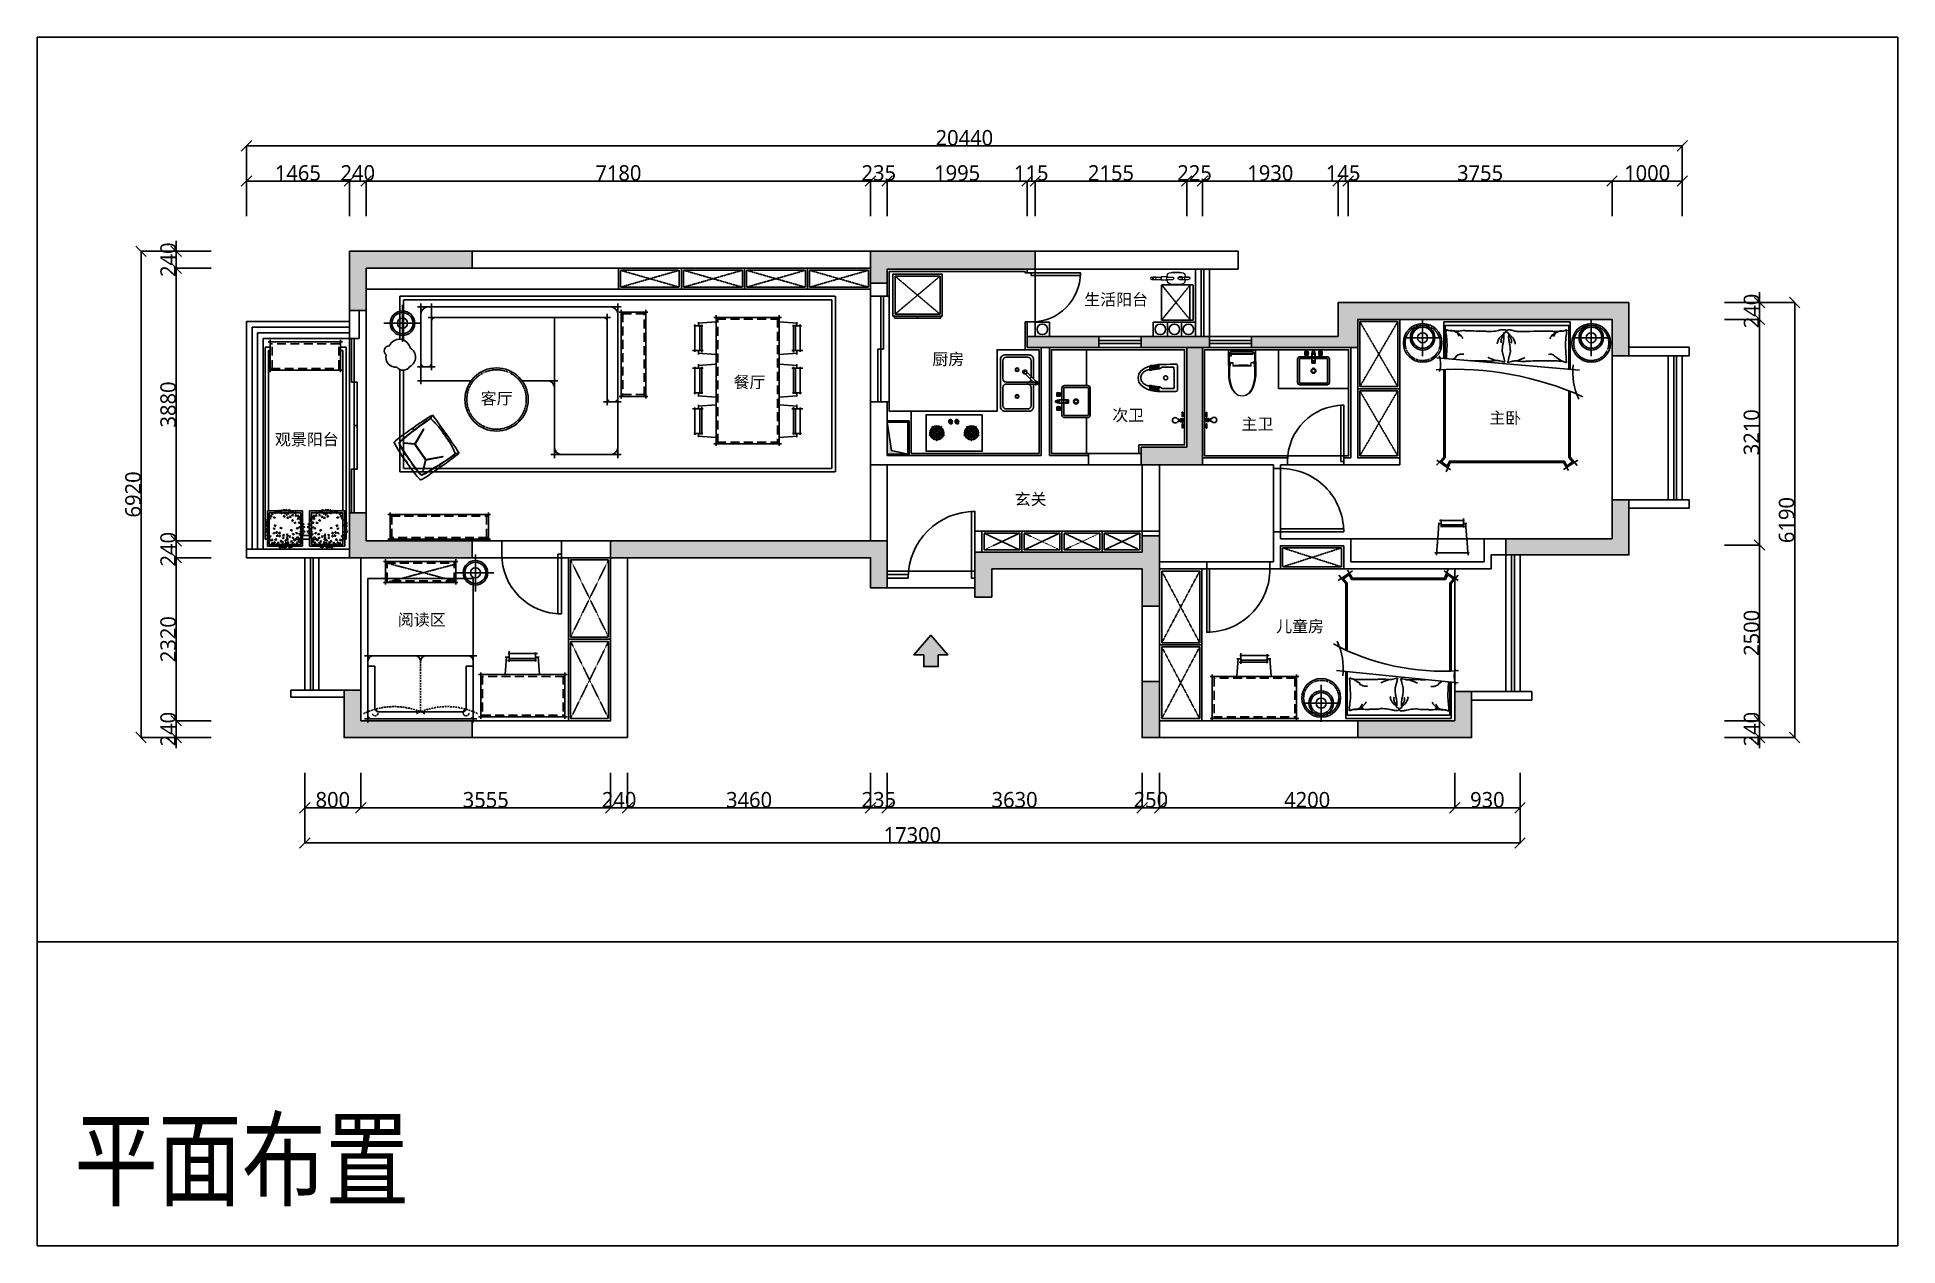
# Model space of a CAD drawing. Header units: millimetres. Extents: x -18923 to 87021, y -73077 to -1985.
# Drawn here: x 60535 to 87021, y -73077 to -55879 of the extents above; entities that cross this region are included whole.
import ezdxf

# ---------------------------------------------------------------- set-up
doc = ezdxf.new("R2010")
doc.units = ezdxf.units.MM
doc.header["$LTSCALE"] = 10
doc.linetypes.add('DASH', pattern=[0.35, 0.25, -0.1])
doc.linetypes.add('DASHED', pattern=[19.05, 12.7, -6.35])
doc.layers.get('Defpoints').update_dxf_attribs({"color": 250})
for name, color, linetype in [('0文字-标注', 7, 'Continuous'), ('1', 7, 'Continuous'), ('1结构-填充-剪力墙', 251, 'Continuous'), ('1结构-墙体', 7, 'Continuous'), ('1结构-墙体-基层', 233, 'Continuous'), ('1结构-楼梯-栏杆', 43, 'Continuous'), ('1结构-楼梯-梯步', 49, 'Continuous'), ('1结构-窗及电梯', 133, 'Continuous'), ('1结构-门', 133, 'Continuous'), ('2平面-家具-定制', 153, 'Continuous'), ('2平面-家具-活动', 133, 'Continuous'), ('2平面-家具-细线', 8, 'Continuous'), ('2平面-洁具', 153, 'Continuous'), ('5', 8, 'Continuous'), ('DISEGNO', 7, 'Continuous'), ('平面-家具', 133, 'Continuous'), ('平面-文字', 255, 'Continuous'), ('设施-建筑立管-烟', 37, 'Continuous'), ('门窗', 3, 'Continuous'), ('陈设-植栽', 124, 'Continuous')]:
    doc.layers.add(name, color=color, linetype=linetype)
doc.layers.add('电气', color=18, linetype='Continuous', lineweight=9)
doc.styles.add('5、6、7#楼参照$0$J-G5-03~34F房间名称$0$CTDI-ST', font='', dxfattribs={"width": 0.8})
doc.styles.add('dim_font', font='SIMPLEX.shx', dxfattribs={"width": 0.8})
doc.styles.add('图框－雅黑', font='')
doc.styles.get('5、6、7#楼参照$0$J-G5-03~34F房间名称$0$CTDI-ST').set_extended_font_data('SimSun')
doc.styles.get('图框－雅黑').set_extended_font_data('Microsoft YaHei')
doc.dimstyles.new('1-30', dxfattribs={"dimtxt": 150, "dimasz": 4, "dimexe": 1.5, "dimexo": 0, "dimgap": 0.6, "dimtad": 1, "dimdec": 0, "dimlfac": 30, "dimdsep": 46, "dimtxsty": 'dim_font', "dimblk": 'DOTSMALL', "dimcen": 4, "dimdle": 1.5, "dimclrd": 123, "dimclre": 123, "dimclrt": 256, "dimadec": 0, "dimazin": 0, "dimtfac": 1, "dimtdec": 0, "dimtix": 1, "dimtmove": 2, "dimatfit": 3, "dimldrblk": 'DOTSMALL', "dimfxl": 1.5, "dimarcsym": 0})

msp = doc.modelspace()

# ---------------------------------------------------------------- texts
at = {"layer": '1', "style": '5、6、7#楼参照$0$J-G5-03~34F房间名称$0$CTDI-ST', "width": 0.8}
msp.add_text('平面布置', height=1092, dxfattribs=at).set_placement((61063.3, -72396.4))
at = {"layer": '平面-文字', "style": '图框－雅黑'}
for s, p in [('生活阳台', (75439.5, -59694.8)), ('厨房', (73277.1, -60542.8)), ('客厅', (66848.2, -61101.9)), ('餐厅', (70447.6, -60869.2)), ('次卫', (75838.6, -61339.8)), ('主卫', (77677.3, -61465.3)), ('主卧', (81205.4, -61379.3)), ('观景阳台', (63918.6, -61685)), ('玄关', (74448.5, -62535.8)), ('阅读区', (65668.8, -64252.1)), ('儿童房', (78171.5, -64344.2))]:
    msp.add_text(s, height=166.4, dxfattribs=at).set_placement(p)

# ---------------------------------------------------------------- blocks, each defined once
blk = doc.blocks.new('A$C49040A04')
at = {"layer": '设施-建筑立管-烟', "linetype": 'ByBlock'}
blk.add_hatch(color=256, dxfattribs=at).paths.add_polyline_path([(315, 20), (315, 475), (249, 68), (20, 20)])
for p, q in [((0, 495), (315, 495)), ((0, 0), (0, 495))]:
    blk.add_line(p, q, dxfattribs=at)
blk.add_lwpolyline([(315, 20), (20, 20), (20, 475), (315, 475)], close=True, dxfattribs=at)
blk.add_lwpolyline([(315, 475), (254, 70), (20, 20)], dxfattribs=at)
blk = doc.blocks.new('煤气表')
at = {"layer": '电气'}
for p, q in [((834834, -435985), (834792, -435985)), ((834834, -435985), (834792, -435985)), ((834894, -435987), (834792, -435987)), ((834894, -435987), (834792, -435987)), ((834894, -436011), (834792, -436011)), ((834894, -436011), (834792, -436011)), ((834834, -436014), (834792, -436014)), ((834834, -436014), (834792, -436014)), ((834829, -435987), (834829, -435975)), ((834829, -435987), (834829, -435975)), ((834829, -436023), (834829, -436011)), ((834829, -436023), (834829, -436011)), ((834834, -436014), (834834, -435985)), ((834834, -436014), (834834, -435985)), ((834863, -435987), (834834, -435987)), ((834863, -435987), (834834, -435987)), ((834863, -436011), (834834, -436011)), ((834863, -436011), (834834, -436011)), ((834863, -435985), (834863, -436013)), ((834863, -435985), (834897, -435985)), ((834863, -435985), (834863, -436013)), ((834863, -435985), (834897, -435985)), ((834863, -436013), (834897, -436013)), ((834863, -436013), (834897, -436013)), ((834989, -435935), (834869, -435935)), ((834989, -435935), (834869, -435935)), ((834973, -435931), (834885, -435931)), ((834885, -435935), (834885, -435931)), ((834973, -435931), (834885, -435931)), ((834885, -435935), (834885, -435931)), ((835034, -435987), (834967, -435987)), ((835034, -435987), (834967, -435987)), ((835034, -436011), (834967, -436011)), ((835034, -436011), (834967, -436011)), ((834973, -435935), (834973, -435931)), ((834973, -435935), (834973, -435931)), ((835029, -435975), (835029, -435987)), ((835029, -435975), (835029, -435987)), ((835029, -436011), (835029, -436023)), ((835029, -436011), (835029, -436023)), ((835034, -436015), (835034, -435983)), ((835034, -435983), (835093, -435983)), ((835034, -436015), (835034, -435983)), ((835034, -435983), (835093, -435983)), ((835093, -436015), (835034, -436015)), ((835093, -436015), (835034, -436015)), ((835062, -436015), (835062, -436015)), ((835062, -436015), (835062, -436015)), ((835066, -436015), (835066, -436015)), ((835066, -436015), (835066, -436015)), ((835093, -435983), (835093, -436015)), ((835093, -435983), (835093, -436015)), ((835199, -435987), (835093, -435987)), ((835199, -435987), (835093, -435987)), ((835093, -436015), (835093, -435991)), ((835093, -436015), (835093, -435991)), ((835199, -436011), (835093, -436011)), ((835199, -436011), (835093, -436011)), ((835152, -436011), (835149, -436011)), ((835152, -436011), (835149, -436011)), ((835152, -435985), (835152, -436013)), ((835184, -435985), (835152, -435985)), ((835152, -435985), (835152, -436013)), ((835184, -435985), (835152, -435985)), ((835184, -436013), (835152, -436013)), ((835184, -436013), (835152, -436013)), ((835184, -435985), (835184, -436013)), ((835184, -435985), (835184, -436013)), ((834989, -436063), (834869, -436063)), ((834989, -436063), (834869, -436063))]:
    blk.add_line(p, q, dxfattribs=at)
blk.add_circle((835199, -435999), 12, dxfattribs=at)
blk.add_circle((835199, -435999), 12, dxfattribs=at)
blk.add_circle((835199, -435999), 12, dxfattribs=at)
blk.add_circle((835199, -435999), 12, dxfattribs=at)
blk.add_circle((835199, -435999), 12, dxfattribs=at)
blk.add_circle((835199, -435999), 12, dxfattribs=at)
for centre, radius, start, end in [((834792, -435999), 14.4, 90, 270), ((834792, -435999), 14.4, 90, 270), ((834792, -435999), 12, 90, 270), ((834792, -435999), 12, 90, 270), ((834869, -435975), 40, 90, 180), ((834869, -435975), 40, 90, 180), ((834869, -436023), 40, 180, 270), ((834869, -436023), 40, 180, 270), ((834894, -435999), 14.4, 270, 90), ((834894, -435999), 14.4, 270, 90), ((834894, -435999), 12, 270, 90), ((834894, -435999), 12, 270, 90), ((834967, -435999), 12, 90, 270), ((834967, -435999), 12, 90, 270), ((834989, -435975), 40, 0, 90), ((834989, -435975), 40, 0, 90), ((834989, -436023), 40, 270, 0), ((834989, -436023), 40, 270, 0)]:
    blk.add_arc(centre, radius, start, end, dxfattribs=at)
blk = doc.blocks.new('_OBLIQUE')
at = {"color": 0, "linetype": 'ByBlock'}
blk.add_line((-0.5, -0.5), (0.5, 0.5), dxfattribs=at)
blk = doc.blocks.new('*D608')
at = {"layer": '0文字-标注', "color": 8, "lineweight": -2, "transparency": 16777216}
for p, q in [((64343, -66345), (64343, -66846)), ((65143, -66345), (65143, -66846)), ((64341, -66845), (65144, -66845))]:
    blk.add_line(p, q, dxfattribs=at)
at = {"layer": 'Defpoints', "color": 0, "transparency": 16777216}
for p in [(64343, -66345), (65143, -66345), (65143, -66845)]:
    blk.add_point(p, dxfattribs=at)
at = {"layer": '0文字-标注', "color": 8, "lineweight": -2, "transparency": 16777216, "xscale": 150, "yscale": 150, "zscale": 150, "rotation": 180}
blk.add_blockref('_OBLIQUE', (64343, -66845), dxfattribs=at)
at = {"layer": '0文字-标注', "color": 8, "lineweight": -2, "transparency": 16777216, "xscale": 150, "yscale": 150, "zscale": 150}
blk.add_blockref('_OBLIQUE', (65143, -66845), dxfattribs=at)
at = {"layer": '0文字-标注', "color": 255, "transparency": 16777216, "insert": (64743, -66731), "char_height": 220, "attachment_point": 5, "style": '图框－雅黑'}
blk.add_mtext('800', dxfattribs=at)
blk = doc.blocks.new('_DotSmall')
at = {"color": 0, "linetype": 'ByBlock', "const_width": 0.5}
blk.add_lwpolyline([(-0.0625, 0, 1), (0.0625, 0, 1)], format="xyb", close=True, dxfattribs=at)
blk = doc.blocks.new('*D609')
at = {"layer": '0文字-标注', "color": 8, "lineweight": -2, "transparency": 16777216}
for p, q in [((65143, -66345), (65143, -66846)), ((68698, -66345), (68698, -66846)), ((65141, -66845), (68699, -66845))]:
    blk.add_line(p, q, dxfattribs=at)
at = {"layer": 'Defpoints', "color": 0, "transparency": 16777216}
for p in [(65143, -66345), (68698, -66345), (68698, -66845)]:
    blk.add_point(p, dxfattribs=at)
at = {"layer": '0文字-标注', "color": 8, "lineweight": -2, "transparency": 16777216, "xscale": 150, "yscale": 150, "zscale": 150, "rotation": 180}
blk.add_blockref('_OBLIQUE', (65143, -66845), dxfattribs=at)
at = {"layer": '0文字-标注', "color": 8, "lineweight": -2, "transparency": 16777216, "xscale": 150, "yscale": 150, "zscale": 150}
blk.add_blockref('_OBLIQUE', (68698, -66845), dxfattribs=at)
at = {"layer": '0文字-标注', "color": 255, "transparency": 16777216, "insert": (66920, -66731), "char_height": 220, "attachment_point": 5, "style": '图框－雅黑'}
blk.add_mtext('3555', dxfattribs=at)
blk = doc.blocks.new('*D610')
at = {"layer": '0文字-标注', "color": 8, "lineweight": -2, "transparency": 16777216}
for p, q in [((68698, -66345), (68698, -66846)), ((68938, -66345), (68938, -66846)), ((68698, -66845), (68548, -66845)), ((68698, -66845), (68938, -66845)), ((68938, -66845), (69088, -66845))]:
    blk.add_line(p, q, dxfattribs=at)
at = {"layer": 'Defpoints', "color": 0, "transparency": 16777216}
for p in [(68698, -66345), (68938, -66345), (68938, -66845)]:
    blk.add_point(p, dxfattribs=at)
at = {"layer": '0文字-标注', "color": 8, "lineweight": -2, "transparency": 16777216, "xscale": 150, "yscale": 150, "zscale": 150}
blk.add_blockref('_OBLIQUE', (68698, -66845), dxfattribs=at)
at = {"layer": '0文字-标注', "color": 8, "lineweight": -2, "transparency": 16777216, "xscale": 150, "yscale": 150, "zscale": 150, "rotation": 180}
blk.add_blockref('_OBLIQUE', (68938, -66845), dxfattribs=at)
at = {"layer": '0文字-标注', "color": 255, "transparency": 16777216, "insert": (68818, -66731), "char_height": 220, "attachment_point": 5, "style": '图框－雅黑'}
blk.add_mtext('240', dxfattribs=at)
blk = doc.blocks.new('*D611')
at = {"layer": '0文字-标注', "color": 8, "lineweight": -2, "transparency": 16777216}
for p, q in [((68938, -66345), (68938, -66846)), ((72398, -66345), (72398, -66846)), ((68936, -66845), (72399, -66845))]:
    blk.add_line(p, q, dxfattribs=at)
at = {"layer": 'Defpoints', "color": 0, "transparency": 16777216}
for p in [(68938, -66345), (72398, -66345), (72398, -66845)]:
    blk.add_point(p, dxfattribs=at)
at = {"layer": '0文字-标注', "color": 8, "lineweight": -2, "transparency": 16777216, "xscale": 150, "yscale": 150, "zscale": 150, "rotation": 180}
blk.add_blockref('_OBLIQUE', (68938, -66845), dxfattribs=at)
at = {"layer": '0文字-标注', "color": 8, "lineweight": -2, "transparency": 16777216, "xscale": 150, "yscale": 150, "zscale": 150}
blk.add_blockref('_OBLIQUE', (72398, -66845), dxfattribs=at)
at = {"layer": '0文字-标注', "color": 255, "transparency": 16777216, "insert": (70668, -66731), "char_height": 220, "attachment_point": 5, "style": '图框－雅黑'}
blk.add_mtext('3460', dxfattribs=at)
blk = doc.blocks.new('*D612')
at = {"layer": '0文字-标注', "color": 8, "lineweight": -2, "transparency": 16777216}
for p, q in [((72398, -66345), (72398, -66846)), ((72633, -66345), (72633, -66846)), ((72398, -66845), (72248, -66845)), ((72398, -66845), (72633, -66845)), ((72633, -66845), (72783, -66845))]:
    blk.add_line(p, q, dxfattribs=at)
at = {"layer": 'Defpoints', "color": 0, "transparency": 16777216}
for p in [(72398, -66345), (72633, -66345), (72633, -66845)]:
    blk.add_point(p, dxfattribs=at)
at = {"layer": '0文字-标注', "color": 8, "lineweight": -2, "transparency": 16777216, "xscale": 150, "yscale": 150, "zscale": 150}
blk.add_blockref('_OBLIQUE', (72398, -66845), dxfattribs=at)
at = {"layer": '0文字-标注', "color": 8, "lineweight": -2, "transparency": 16777216, "xscale": 150, "yscale": 150, "zscale": 150, "rotation": 180}
blk.add_blockref('_OBLIQUE', (72633, -66845), dxfattribs=at)
at = {"layer": '0文字-标注', "color": 255, "transparency": 16777216, "insert": (72515, -66731), "char_height": 220, "attachment_point": 5, "style": '图框－雅黑'}
blk.add_mtext('235', dxfattribs=at)
blk = doc.blocks.new('*D613')
at = {"layer": '0文字-标注', "color": 8, "lineweight": -2, "transparency": 16777216}
for p, q in [((72633, -66345), (72633, -66846)), ((76263, -66345), (76263, -66846)), ((72631, -66845), (76264, -66845))]:
    blk.add_line(p, q, dxfattribs=at)
at = {"layer": 'Defpoints', "color": 0, "transparency": 16777216}
for p in [(72633, -66345), (76263, -66345), (76263, -66845)]:
    blk.add_point(p, dxfattribs=at)
at = {"layer": '0文字-标注', "color": 8, "lineweight": -2, "transparency": 16777216, "xscale": 150, "yscale": 150, "zscale": 150, "rotation": 180}
blk.add_blockref('_OBLIQUE', (72633, -66845), dxfattribs=at)
at = {"layer": '0文字-标注', "color": 8, "lineweight": -2, "transparency": 16777216, "xscale": 150, "yscale": 150, "zscale": 150}
blk.add_blockref('_OBLIQUE', (76263, -66845), dxfattribs=at)
at = {"layer": '0文字-标注', "color": 255, "transparency": 16777216, "insert": (74448, -66731), "char_height": 220, "attachment_point": 5, "style": '图框－雅黑'}
blk.add_mtext('3630', dxfattribs=at)
blk = doc.blocks.new('*D614')
at = {"layer": '0文字-标注', "color": 8, "lineweight": -2, "transparency": 16777216}
for p, q in [((76263, -66345), (76263, -66846)), ((76513, -66345), (76513, -66846)), ((76263, -66845), (76113, -66845)), ((76263, -66845), (76513, -66845)), ((76513, -66845), (76663, -66845))]:
    blk.add_line(p, q, dxfattribs=at)
at = {"layer": 'Defpoints', "color": 0, "transparency": 16777216}
for p in [(76263, -66345), (76513, -66345), (76513, -66845)]:
    blk.add_point(p, dxfattribs=at)
at = {"layer": '0文字-标注', "color": 8, "lineweight": -2, "transparency": 16777216, "xscale": 150, "yscale": 150, "zscale": 150}
blk.add_blockref('_OBLIQUE', (76263, -66845), dxfattribs=at)
at = {"layer": '0文字-标注', "color": 8, "lineweight": -2, "transparency": 16777216, "xscale": 150, "yscale": 150, "zscale": 150, "rotation": 180}
blk.add_blockref('_OBLIQUE', (76513, -66845), dxfattribs=at)
at = {"layer": '0文字-标注', "color": 255, "transparency": 16777216, "insert": (76388, -66731), "char_height": 220, "attachment_point": 5, "style": '图框－雅黑'}
blk.add_mtext('250', dxfattribs=at)
blk = doc.blocks.new('*D615')
at = {"layer": '0文字-标注', "color": 8, "lineweight": -2, "transparency": 16777216}
for p, q in [((76513, -66345), (76513, -66846)), ((80713, -66345), (80713, -66846)), ((76511, -66845), (80714, -66845))]:
    blk.add_line(p, q, dxfattribs=at)
at = {"layer": 'Defpoints', "color": 0, "transparency": 16777216}
for p in [(76513, -66345), (80713, -66345), (80713, -66845)]:
    blk.add_point(p, dxfattribs=at)
at = {"layer": '0文字-标注', "color": 8, "lineweight": -2, "transparency": 16777216, "xscale": 150, "yscale": 150, "zscale": 150, "rotation": 180}
blk.add_blockref('_OBLIQUE', (76513, -66845), dxfattribs=at)
at = {"layer": '0文字-标注', "color": 8, "lineweight": -2, "transparency": 16777216, "xscale": 150, "yscale": 150, "zscale": 150}
blk.add_blockref('_OBLIQUE', (80713, -66845), dxfattribs=at)
at = {"layer": '0文字-标注', "color": 255, "transparency": 16777216, "insert": (78613, -66731), "char_height": 220, "attachment_point": 5, "style": '图框－雅黑'}
blk.add_mtext('4200', dxfattribs=at)
blk = doc.blocks.new('*D616')
at = {"layer": '0文字-标注', "color": 8, "lineweight": -2, "transparency": 16777216}
for p, q in [((80713, -66345), (80713, -66846)), ((81643, -66345), (81643, -66846)), ((80711, -66845), (81644, -66845))]:
    blk.add_line(p, q, dxfattribs=at)
at = {"layer": 'Defpoints', "color": 0, "transparency": 16777216}
for p in [(80713, -66345), (81643, -66345), (81643, -66845)]:
    blk.add_point(p, dxfattribs=at)
at = {"layer": '0文字-标注', "color": 8, "lineweight": -2, "transparency": 16777216, "xscale": 150, "yscale": 150, "zscale": 150, "rotation": 180}
blk.add_blockref('_OBLIQUE', (80713, -66845), dxfattribs=at)
at = {"layer": '0文字-标注', "color": 8, "lineweight": -2, "transparency": 16777216, "xscale": 150, "yscale": 150, "zscale": 150}
blk.add_blockref('_OBLIQUE', (81643, -66845), dxfattribs=at)
at = {"layer": '0文字-标注', "color": 255, "transparency": 16777216, "insert": (81178, -66731), "char_height": 220, "attachment_point": 5, "style": '图框－雅黑'}
blk.add_mtext('930', dxfattribs=at)
blk = doc.blocks.new('*D617')
at = {"layer": '0文字-标注', "color": 8, "lineweight": -2, "transparency": 16777216}
for p, q in [((64343, -66345), (64343, -67346)), ((81643, -66345), (81643, -67346)), ((81644, -67345), (64341, -67345))]:
    blk.add_line(p, q, dxfattribs=at)
at = {"layer": 'Defpoints', "color": 0, "transparency": 16777216}
for p in [(64343, -66345), (81643, -66345), (64343, -67345)]:
    blk.add_point(p, dxfattribs=at)
at = {"layer": '0文字-标注', "color": 8, "lineweight": -2, "transparency": 16777216, "xscale": 150, "yscale": 150, "zscale": 150, "rotation": 180}
blk.add_blockref('_OBLIQUE', (64343, -67345), dxfattribs=at)
at = {"layer": '0文字-标注', "color": 8, "lineweight": -2, "transparency": 16777216, "xscale": 150, "yscale": 150, "zscale": 150}
blk.add_blockref('_OBLIQUE', (81643, -67345), dxfattribs=at)
at = {"layer": '0文字-标注', "color": 255, "transparency": 16777216, "insert": (72993, -67231), "char_height": 220, "attachment_point": 5, "style": '图框－雅黑'}
blk.add_mtext('17300', dxfattribs=at)
blk = doc.blocks.new('*D618')
at = {"layer": '0文字-标注', "color": 8, "lineweight": -2, "transparency": 16777216}
for p, q in [((84553, -65605), (85054, -65605)), ((85053, -65605), (85053, -65455)), ((85053, -65845), (85053, -65605)), ((84553, -65845), (85054, -65845)), ((85053, -65845), (85053, -65995))]:
    blk.add_line(p, q, dxfattribs=at)
at = {"layer": 'Defpoints', "color": 0, "transparency": 16777216}
for p in [(84553, -65605), (85053, -65605), (84553, -65845)]:
    blk.add_point(p, dxfattribs=at)
at = {"layer": '0文字-标注', "color": 8, "lineweight": -2, "transparency": 16777216, "xscale": 150, "yscale": 150, "zscale": 150}
for p, rotation in [((85053, -65605), 270), ((85053, -65845), 90)]:
    blk.add_blockref('_OBLIQUE', p, dxfattribs=dict(at, rotation=rotation))
at = {"layer": '0文字-标注', "color": 255, "transparency": 16777216, "insert": (84939, -65725), "char_height": 220, "attachment_point": 5, "rotation": 90, "style": '图框－雅黑'}
blk.add_mtext('240', dxfattribs=at)
blk = doc.blocks.new('*D619')
at = {"layer": '0文字-标注', "color": 8, "lineweight": -2, "transparency": 16777216}
for p, q in [((84553, -63105), (85054, -63105)), ((85053, -65607), (85053, -63104)), ((84553, -65605), (85054, -65605))]:
    blk.add_line(p, q, dxfattribs=at)
at = {"layer": 'Defpoints', "color": 0, "transparency": 16777216}
for p in [(84553, -63105), (85053, -63105), (84553, -65605)]:
    blk.add_point(p, dxfattribs=at)
at = {"layer": '0文字-标注', "color": 8, "lineweight": -2, "transparency": 16777216, "xscale": 150, "yscale": 150, "zscale": 150}
for p, rotation in [((85053, -63105), 90), ((85053, -65605), 270)]:
    blk.add_blockref('_OBLIQUE', p, dxfattribs=dict(at, rotation=rotation))
at = {"layer": '0文字-标注', "color": 255, "transparency": 16777216, "insert": (84939, -64355), "char_height": 220, "attachment_point": 5, "rotation": 90, "style": '图框－雅黑'}
blk.add_mtext('2500', dxfattribs=at)
blk = doc.blocks.new('*D620')
at = {"layer": '0文字-标注', "color": 8, "lineweight": -2, "transparency": 16777216}
for p, q in [((84553, -59895), (85054, -59895)), ((85053, -63107), (85053, -59894)), ((84553, -63105), (85054, -63105))]:
    blk.add_line(p, q, dxfattribs=at)
at = {"layer": 'Defpoints', "color": 0, "transparency": 16777216}
for p in [(84553, -59895), (85053, -59895), (84553, -63105)]:
    blk.add_point(p, dxfattribs=at)
at = {"layer": '0文字-标注', "color": 8, "lineweight": -2, "transparency": 16777216, "xscale": 150, "yscale": 150, "zscale": 150}
for p, rotation in [((85053, -59895), 90), ((85053, -63105), 270)]:
    blk.add_blockref('_OBLIQUE', p, dxfattribs=dict(at, rotation=rotation))
at = {"layer": '0文字-标注', "color": 255, "transparency": 16777216, "insert": (84938, -61500), "char_height": 220, "attachment_point": 5, "rotation": 90, "style": '图框－雅黑'}
blk.add_mtext('3210', dxfattribs=at)
blk = doc.blocks.new('*D621')
at = {"layer": '0文字-标注', "color": 8, "lineweight": -2, "transparency": 16777216}
for p, q in [((85053, -59655), (85053, -59505)), ((84553, -59655), (85054, -59655)), ((85053, -59895), (85053, -59655)), ((84553, -59895), (85054, -59895)), ((85053, -59895), (85053, -60045))]:
    blk.add_line(p, q, dxfattribs=at)
at = {"layer": 'Defpoints', "color": 0, "transparency": 16777216}
for p in [(84553, -59655), (85053, -59655), (84553, -59895)]:
    blk.add_point(p, dxfattribs=at)
at = {"layer": '0文字-标注', "color": 8, "lineweight": -2, "transparency": 16777216, "xscale": 150, "yscale": 150, "zscale": 150}
for p, rotation in [((85053, -59655), 270), ((85053, -59895), 90)]:
    blk.add_blockref('_OBLIQUE', p, dxfattribs=dict(at, rotation=rotation))
at = {"layer": '0文字-标注', "color": 255, "transparency": 16777216, "insert": (84939, -59775), "char_height": 220, "attachment_point": 5, "rotation": 90, "style": '图框－雅黑'}
blk.add_mtext('240', dxfattribs=at)
blk = doc.blocks.new('*D622')
at = {"layer": '0文字-标注', "color": 8, "lineweight": -2, "transparency": 16777216}
for p, q in [((84553, -59655), (85554, -59655)), ((85553, -59654), (85553, -65847)), ((84553, -65845), (85554, -65845))]:
    blk.add_line(p, q, dxfattribs=at)
at = {"layer": 'Defpoints', "color": 0, "transparency": 16777216}
for p in [(84553, -59655), (84553, -65845), (85553, -65845)]:
    blk.add_point(p, dxfattribs=at)
at = {"layer": '0文字-标注', "color": 8, "lineweight": -2, "transparency": 16777216, "xscale": 150, "yscale": 150, "zscale": 150}
for p, rotation in [((85553, -59655), 90), ((85553, -65845), 270)]:
    blk.add_blockref('_OBLIQUE', p, dxfattribs=dict(at, rotation=rotation))
at = {"layer": '0文字-标注', "color": 255, "transparency": 16777216, "insert": (85438, -62750), "char_height": 220, "attachment_point": 5, "rotation": 90, "style": '图框－雅黑'}
blk.add_mtext('6190', dxfattribs=at)
blk = doc.blocks.new('*D623')
at = {"layer": '0文字-标注', "color": 8, "lineweight": -2, "transparency": 16777216}
for p, q in [((63013, -65605), (62512, -65605)), ((62513, -65605), (62513, -65455)), ((62513, -65845), (62513, -65605)), ((63013, -65845), (62512, -65845)), ((62513, -65845), (62513, -65995))]:
    blk.add_line(p, q, dxfattribs=at)
at = {"layer": 'Defpoints', "color": 0, "transparency": 16777216}
for p in [(62513, -65605), (63013, -65605), (63013, -65845)]:
    blk.add_point(p, dxfattribs=at)
at = {"layer": '0文字-标注', "color": 8, "lineweight": -2, "transparency": 16777216, "xscale": 150, "yscale": 150, "zscale": 150}
for p, rotation in [((62513, -65605), 270), ((62513, -65845), 90)]:
    blk.add_blockref('_OBLIQUE', p, dxfattribs=dict(at, rotation=rotation))
at = {"layer": '0文字-标注', "color": 255, "transparency": 16777216, "insert": (62399, -65725), "char_height": 220, "attachment_point": 5, "rotation": 90, "style": '图框－雅黑'}
blk.add_mtext('240', dxfattribs=at)
blk = doc.blocks.new('*D624')
at = {"layer": '0文字-标注', "color": 8, "lineweight": -2, "transparency": 16777216}
for p, q in [((63013, -63285), (62512, -63285)), ((62513, -65607), (62513, -63284)), ((63013, -65605), (62512, -65605))]:
    blk.add_line(p, q, dxfattribs=at)
at = {"layer": 'Defpoints', "color": 0, "transparency": 16777216}
for p in [(62513, -63285), (63013, -63285), (63013, -65605)]:
    blk.add_point(p, dxfattribs=at)
at = {"layer": '0文字-标注', "color": 8, "lineweight": -2, "transparency": 16777216, "xscale": 150, "yscale": 150, "zscale": 150}
for p, rotation in [((62513, -63285), 90), ((62513, -65605), 270)]:
    blk.add_blockref('_OBLIQUE', p, dxfattribs=dict(at, rotation=rotation))
at = {"layer": '0文字-标注', "color": 255, "transparency": 16777216, "insert": (62399, -64445), "char_height": 220, "attachment_point": 5, "rotation": 90, "style": '图框－雅黑'}
blk.add_mtext('2320', dxfattribs=at)
blk = doc.blocks.new('*D625')
at = {"layer": '0文字-标注', "color": 8, "lineweight": -2, "transparency": 16777216}
for p, q in [((62513, -63045), (62513, -62895)), ((63013, -63045), (62512, -63045)), ((63013, -63285), (62512, -63285)), ((62513, -63285), (62513, -63045)), ((62513, -63285), (62513, -63435))]:
    blk.add_line(p, q, dxfattribs=at)
at = {"layer": 'Defpoints', "color": 0, "transparency": 16777216}
for p in [(62513, -63045), (63013, -63045), (63013, -63285)]:
    blk.add_point(p, dxfattribs=at)
at = {"layer": '0文字-标注', "color": 8, "lineweight": -2, "transparency": 16777216, "xscale": 150, "yscale": 150, "zscale": 150}
for p, rotation in [((62513, -63045), 270), ((62513, -63285), 90)]:
    blk.add_blockref('_OBLIQUE', p, dxfattribs=dict(at, rotation=rotation))
at = {"layer": '0文字-标注', "color": 255, "transparency": 16777216, "insert": (62399, -63165), "char_height": 220, "attachment_point": 5, "rotation": 90, "style": '图框－雅黑'}
blk.add_mtext('240', dxfattribs=at)
blk = doc.blocks.new('*D626')
at = {"layer": '0文字-标注', "color": 8, "lineweight": -2, "transparency": 16777216}
for p, q in [((63013, -59165), (62512, -59165)), ((62513, -63047), (62513, -59164)), ((63013, -63045), (62512, -63045))]:
    blk.add_line(p, q, dxfattribs=at)
at = {"layer": 'Defpoints', "color": 0, "transparency": 16777216}
for p in [(62513, -59165), (63013, -59165), (63013, -63045)]:
    blk.add_point(p, dxfattribs=at)
at = {"layer": '0文字-标注', "color": 8, "lineweight": -2, "transparency": 16777216, "xscale": 150, "yscale": 150, "zscale": 150}
for p, rotation in [((62513, -59165), 90), ((62513, -63045), 270)]:
    blk.add_blockref('_OBLIQUE', p, dxfattribs=dict(at, rotation=rotation))
at = {"layer": '0文字-标注', "color": 255, "transparency": 16777216, "insert": (62399, -61105), "char_height": 220, "attachment_point": 5, "rotation": 90, "style": '图框－雅黑'}
blk.add_mtext('3880', dxfattribs=at)
blk = doc.blocks.new('*D627')
at = {"layer": '0文字-标注', "color": 8, "lineweight": -2, "transparency": 16777216}
for p, q in [((62513, -58925), (62513, -58775)), ((63013, -58925), (62512, -58925)), ((62513, -59165), (62513, -58925)), ((63013, -59165), (62512, -59165)), ((62513, -59165), (62513, -59315))]:
    blk.add_line(p, q, dxfattribs=at)
at = {"layer": 'Defpoints', "color": 0, "transparency": 16777216}
for p in [(62513, -58925), (63013, -58925), (63013, -59165)]:
    blk.add_point(p, dxfattribs=at)
at = {"layer": '0文字-标注', "color": 8, "lineweight": -2, "transparency": 16777216, "xscale": 150, "yscale": 150, "zscale": 150}
for p, rotation in [((62513, -58925), 270), ((62513, -59165), 90)]:
    blk.add_blockref('_OBLIQUE', p, dxfattribs=dict(at, rotation=rotation))
at = {"layer": '0文字-标注', "color": 255, "transparency": 16777216, "insert": (62399, -59045), "char_height": 220, "attachment_point": 5, "rotation": 90, "style": '图框－雅黑'}
blk.add_mtext('240', dxfattribs=at)
blk = doc.blocks.new('*D628')
at = {"layer": '0文字-标注', "color": 8, "lineweight": -2, "transparency": 16777216}
for p, q in [((63013, -58925), (62012, -58925)), ((62013, -58924), (62013, -65847)), ((63013, -65845), (62012, -65845))]:
    blk.add_line(p, q, dxfattribs=at)
at = {"layer": 'Defpoints', "color": 0, "transparency": 16777216}
for p in [(63013, -58925), (62013, -65845), (63013, -65845)]:
    blk.add_point(p, dxfattribs=at)
at = {"layer": '0文字-标注', "color": 8, "lineweight": -2, "transparency": 16777216, "xscale": 150, "yscale": 150, "zscale": 150}
for p, rotation in [((62013, -58925), 90), ((62013, -65845), 270)]:
    blk.add_blockref('_OBLIQUE', p, dxfattribs=dict(at, rotation=rotation))
at = {"layer": '0文字-标注', "color": 255, "transparency": 16777216, "insert": (61899, -62385), "char_height": 220, "attachment_point": 5, "rotation": 90, "style": '图框－雅黑'}
blk.add_mtext('6920', dxfattribs=at)
blk = doc.blocks.new('*D629')
at = {"layer": '0文字-标注', "color": 8, "lineweight": -2, "transparency": 16777216}
for p, q in [((63511, -57925), (64979, -57925)), ((63513, -58425), (63513, -57924)), ((64978, -58425), (64978, -57924))]:
    blk.add_line(p, q, dxfattribs=at)
at = {"layer": 'Defpoints', "color": 0, "transparency": 16777216}
for p in [(64978, -57925), (63513, -58425), (64978, -58425)]:
    blk.add_point(p, dxfattribs=at)
at = {"layer": '0文字-标注', "color": 8, "lineweight": -2, "transparency": 16777216, "xscale": 150, "yscale": 150, "zscale": 150, "rotation": 180}
blk.add_blockref('_OBLIQUE', (63513, -57925), dxfattribs=at)
at = {"layer": '0文字-标注', "color": 8, "lineweight": -2, "transparency": 16777216, "xscale": 150, "yscale": 150, "zscale": 150}
blk.add_blockref('_OBLIQUE', (64978, -57925), dxfattribs=at)
at = {"layer": '0文字-标注', "color": 255, "transparency": 16777216, "insert": (64245, -57811), "char_height": 220, "attachment_point": 5, "style": '图框－雅黑'}
blk.add_mtext('1465', dxfattribs=at)
blk = doc.blocks.new('*D630')
at = {"layer": '0文字-标注', "color": 8, "lineweight": -2, "transparency": 16777216}
for p, q in [((64978, -57925), (64828, -57925)), ((64978, -58425), (64978, -57924)), ((64978, -57925), (65218, -57925)), ((65218, -58425), (65218, -57924)), ((65218, -57925), (65368, -57925))]:
    blk.add_line(p, q, dxfattribs=at)
at = {"layer": 'Defpoints', "color": 0, "transparency": 16777216}
for p in [(65218, -57925), (64978, -58425), (65218, -58425)]:
    blk.add_point(p, dxfattribs=at)
at = {"layer": '0文字-标注', "color": 8, "lineweight": -2, "transparency": 16777216, "xscale": 150, "yscale": 150, "zscale": 150}
blk.add_blockref('_OBLIQUE', (64978, -57925), dxfattribs=at)
at = {"layer": '0文字-标注', "color": 8, "lineweight": -2, "transparency": 16777216, "xscale": 150, "yscale": 150, "zscale": 150, "rotation": 180}
blk.add_blockref('_OBLIQUE', (65218, -57925), dxfattribs=at)
at = {"layer": '0文字-标注', "color": 255, "transparency": 16777216, "insert": (65098, -57811), "char_height": 220, "attachment_point": 5, "style": '图框－雅黑'}
blk.add_mtext('240', dxfattribs=at)
blk = doc.blocks.new('*D631')
at = {"layer": '0文字-标注', "color": 8, "lineweight": -2, "transparency": 16777216}
for p, q in [((65216, -57925), (72399, -57925)), ((65218, -58425), (65218, -57924)), ((72398, -58425), (72398, -57924))]:
    blk.add_line(p, q, dxfattribs=at)
at = {"layer": 'Defpoints', "color": 0, "transparency": 16777216}
for p in [(72398, -57925), (65218, -58425), (72398, -58425)]:
    blk.add_point(p, dxfattribs=at)
at = {"layer": '0文字-标注', "color": 8, "lineweight": -2, "transparency": 16777216, "xscale": 150, "yscale": 150, "zscale": 150, "rotation": 180}
blk.add_blockref('_OBLIQUE', (65218, -57925), dxfattribs=at)
at = {"layer": '0文字-标注', "color": 8, "lineweight": -2, "transparency": 16777216, "xscale": 150, "yscale": 150, "zscale": 150}
blk.add_blockref('_OBLIQUE', (72398, -57925), dxfattribs=at)
at = {"layer": '0文字-标注', "color": 255, "transparency": 16777216, "insert": (68808, -57811), "char_height": 220, "attachment_point": 5, "style": '图框－雅黑'}
blk.add_mtext('7180', dxfattribs=at)
blk = doc.blocks.new('*D632')
at = {"layer": '0文字-标注', "color": 8, "lineweight": -2, "transparency": 16777216}
for p, q in [((72398, -57925), (72248, -57925)), ((72398, -58425), (72398, -57924)), ((72398, -57925), (72633, -57925)), ((72633, -58425), (72633, -57924)), ((72633, -57925), (72783, -57925))]:
    blk.add_line(p, q, dxfattribs=at)
at = {"layer": 'Defpoints', "color": 0, "transparency": 16777216}
for p in [(72633, -57925), (72398, -58425), (72633, -58425)]:
    blk.add_point(p, dxfattribs=at)
at = {"layer": '0文字-标注', "color": 8, "lineweight": -2, "transparency": 16777216, "xscale": 150, "yscale": 150, "zscale": 150}
blk.add_blockref('_OBLIQUE', (72398, -57925), dxfattribs=at)
at = {"layer": '0文字-标注', "color": 8, "lineweight": -2, "transparency": 16777216, "xscale": 150, "yscale": 150, "zscale": 150, "rotation": 180}
blk.add_blockref('_OBLIQUE', (72633, -57925), dxfattribs=at)
at = {"layer": '0文字-标注', "color": 255, "transparency": 16777216, "insert": (72515, -57811), "char_height": 220, "attachment_point": 5, "style": '图框－雅黑'}
blk.add_mtext('235', dxfattribs=at)
blk = doc.blocks.new('*D633')
at = {"layer": '0文字-标注', "color": 8, "lineweight": -2, "transparency": 16777216}
for p, q in [((72631, -57925), (74629, -57925)), ((72633, -58425), (72633, -57924)), ((74628, -58425), (74628, -57924))]:
    blk.add_line(p, q, dxfattribs=at)
at = {"layer": 'Defpoints', "color": 0, "transparency": 16777216}
for p in [(74628, -57925), (72633, -58425), (74628, -58425)]:
    blk.add_point(p, dxfattribs=at)
at = {"layer": '0文字-标注', "color": 8, "lineweight": -2, "transparency": 16777216, "xscale": 150, "yscale": 150, "zscale": 150, "rotation": 180}
blk.add_blockref('_OBLIQUE', (72633, -57925), dxfattribs=at)
at = {"layer": '0文字-标注', "color": 8, "lineweight": -2, "transparency": 16777216, "xscale": 150, "yscale": 150, "zscale": 150}
blk.add_blockref('_OBLIQUE', (74628, -57925), dxfattribs=at)
at = {"layer": '0文字-标注', "color": 255, "transparency": 16777216, "insert": (73630, -57811), "char_height": 220, "attachment_point": 5, "style": '图框－雅黑'}
blk.add_mtext('1995', dxfattribs=at)
blk = doc.blocks.new('*D634')
at = {"layer": '0文字-标注', "color": 8, "lineweight": -2, "transparency": 16777216}
for p, q in [((74628, -57925), (74478, -57925)), ((74628, -58425), (74628, -57924)), ((74628, -57925), (74743, -57925)), ((74743, -58425), (74743, -57924)), ((74743, -57925), (74893, -57925))]:
    blk.add_line(p, q, dxfattribs=at)
at = {"layer": 'Defpoints', "color": 0, "transparency": 16777216}
for p in [(74743, -57925), (74628, -58425), (74743, -58425)]:
    blk.add_point(p, dxfattribs=at)
at = {"layer": '0文字-标注', "color": 8, "lineweight": -2, "transparency": 16777216, "xscale": 150, "yscale": 150, "zscale": 150}
blk.add_blockref('_OBLIQUE', (74628, -57925), dxfattribs=at)
at = {"layer": '0文字-标注', "color": 8, "lineweight": -2, "transparency": 16777216, "xscale": 150, "yscale": 150, "zscale": 150, "rotation": 180}
blk.add_blockref('_OBLIQUE', (74743, -57925), dxfattribs=at)
at = {"layer": '0文字-标注', "color": 255, "transparency": 16777216, "insert": (74685, -57811), "char_height": 220, "attachment_point": 5, "style": '图框－雅黑'}
blk.add_mtext('115', dxfattribs=at)
blk = doc.blocks.new('*D635')
at = {"layer": '0文字-标注', "color": 8, "lineweight": -2, "transparency": 16777216}
for p, q in [((74741, -57925), (76899, -57925)), ((74743, -58425), (74743, -57924)), ((76898, -58425), (76898, -57924))]:
    blk.add_line(p, q, dxfattribs=at)
at = {"layer": 'Defpoints', "color": 0, "transparency": 16777216}
for p in [(76898, -57925), (74743, -58425), (76898, -58425)]:
    blk.add_point(p, dxfattribs=at)
at = {"layer": '0文字-标注', "color": 8, "lineweight": -2, "transparency": 16777216, "xscale": 150, "yscale": 150, "zscale": 150, "rotation": 180}
blk.add_blockref('_OBLIQUE', (74743, -57925), dxfattribs=at)
at = {"layer": '0文字-标注', "color": 8, "lineweight": -2, "transparency": 16777216, "xscale": 150, "yscale": 150, "zscale": 150}
blk.add_blockref('_OBLIQUE', (76898, -57925), dxfattribs=at)
at = {"layer": '0文字-标注', "color": 255, "transparency": 16777216, "insert": (75820, -57811), "char_height": 220, "attachment_point": 5, "style": '图框－雅黑'}
blk.add_mtext('2155', dxfattribs=at)
blk = doc.blocks.new('*D636')
at = {"layer": '0文字-标注', "color": 8, "lineweight": -2, "transparency": 16777216}
for p, q in [((76898, -57925), (76748, -57925)), ((76898, -58425), (76898, -57924)), ((76898, -57925), (77123, -57925)), ((77123, -58425), (77123, -57924)), ((77123, -57925), (77273, -57925))]:
    blk.add_line(p, q, dxfattribs=at)
at = {"layer": 'Defpoints', "color": 0, "transparency": 16777216}
for p in [(77123, -57925), (76898, -58425), (77123, -58425)]:
    blk.add_point(p, dxfattribs=at)
at = {"layer": '0文字-标注', "color": 8, "lineweight": -2, "transparency": 16777216, "xscale": 150, "yscale": 150, "zscale": 150}
blk.add_blockref('_OBLIQUE', (76898, -57925), dxfattribs=at)
at = {"layer": '0文字-标注', "color": 8, "lineweight": -2, "transparency": 16777216, "xscale": 150, "yscale": 150, "zscale": 150, "rotation": 180}
blk.add_blockref('_OBLIQUE', (77123, -57925), dxfattribs=at)
at = {"layer": '0文字-标注', "color": 255, "transparency": 16777216, "insert": (77010, -57811), "char_height": 220, "attachment_point": 5, "style": '图框－雅黑'}
blk.add_mtext('225', dxfattribs=at)
blk = doc.blocks.new('*D637')
at = {"layer": '0文字-标注', "color": 8, "lineweight": -2, "transparency": 16777216}
for p, q in [((77121, -57925), (79054, -57925)), ((77123, -58425), (77123, -57924)), ((79053, -58425), (79053, -57924))]:
    blk.add_line(p, q, dxfattribs=at)
at = {"layer": 'Defpoints', "color": 0, "transparency": 16777216}
for p in [(79053, -57925), (77123, -58425), (79053, -58425)]:
    blk.add_point(p, dxfattribs=at)
at = {"layer": '0文字-标注', "color": 8, "lineweight": -2, "transparency": 16777216, "xscale": 150, "yscale": 150, "zscale": 150, "rotation": 180}
blk.add_blockref('_OBLIQUE', (77123, -57925), dxfattribs=at)
at = {"layer": '0文字-标注', "color": 8, "lineweight": -2, "transparency": 16777216, "xscale": 150, "yscale": 150, "zscale": 150}
blk.add_blockref('_OBLIQUE', (79053, -57925), dxfattribs=at)
at = {"layer": '0文字-标注', "color": 255, "transparency": 16777216, "insert": (78088, -57811), "char_height": 220, "attachment_point": 5, "style": '图框－雅黑'}
blk.add_mtext('1930', dxfattribs=at)
blk = doc.blocks.new('*D638')
at = {"layer": '0文字-标注', "color": 8, "lineweight": -2, "transparency": 16777216}
for p, q in [((79053, -57925), (78903, -57925)), ((79053, -58425), (79053, -57924)), ((79053, -57925), (79198, -57925)), ((79198, -58425), (79198, -57924)), ((79198, -57925), (79348, -57925))]:
    blk.add_line(p, q, dxfattribs=at)
at = {"layer": 'Defpoints', "color": 0, "transparency": 16777216}
for p in [(79198, -57925), (79053, -58425), (79198, -58425)]:
    blk.add_point(p, dxfattribs=at)
at = {"layer": '0文字-标注', "color": 8, "lineweight": -2, "transparency": 16777216, "xscale": 150, "yscale": 150, "zscale": 150}
blk.add_blockref('_OBLIQUE', (79053, -57925), dxfattribs=at)
at = {"layer": '0文字-标注', "color": 8, "lineweight": -2, "transparency": 16777216, "xscale": 150, "yscale": 150, "zscale": 150, "rotation": 180}
blk.add_blockref('_OBLIQUE', (79198, -57925), dxfattribs=at)
at = {"layer": '0文字-标注', "color": 255, "transparency": 16777216, "insert": (79125, -57811), "char_height": 220, "attachment_point": 5, "style": '图框－雅黑'}
blk.add_mtext('145', dxfattribs=at)
blk = doc.blocks.new('*D639')
at = {"layer": '0文字-标注', "color": 8, "lineweight": -2, "transparency": 16777216}
for p, q in [((79196, -57925), (82954, -57925)), ((79198, -58425), (79198, -57924)), ((82953, -58425), (82953, -57924))]:
    blk.add_line(p, q, dxfattribs=at)
at = {"layer": 'Defpoints', "color": 0, "transparency": 16777216}
for p in [(82953, -57925), (79198, -58425), (82953, -58425)]:
    blk.add_point(p, dxfattribs=at)
at = {"layer": '0文字-标注', "color": 8, "lineweight": -2, "transparency": 16777216, "xscale": 150, "yscale": 150, "zscale": 150, "rotation": 180}
blk.add_blockref('_OBLIQUE', (79198, -57925), dxfattribs=at)
at = {"layer": '0文字-标注', "color": 8, "lineweight": -2, "transparency": 16777216, "xscale": 150, "yscale": 150, "zscale": 150}
blk.add_blockref('_OBLIQUE', (82953, -57925), dxfattribs=at)
at = {"layer": '0文字-标注', "color": 255, "transparency": 16777216, "insert": (81075, -57811), "char_height": 220, "attachment_point": 5, "style": '图框－雅黑'}
blk.add_mtext('3755', dxfattribs=at)
blk = doc.blocks.new('*D640')
at = {"layer": '0文字-标注', "color": 8, "lineweight": -2, "transparency": 16777216}
for p, q in [((82951, -57925), (83954, -57925)), ((82953, -58425), (82953, -57924)), ((83953, -58425), (83953, -57924))]:
    blk.add_line(p, q, dxfattribs=at)
at = {"layer": 'Defpoints', "color": 0, "transparency": 16777216}
for p in [(83953, -57925), (82953, -58425), (83953, -58425)]:
    blk.add_point(p, dxfattribs=at)
at = {"layer": '0文字-标注', "color": 8, "lineweight": -2, "transparency": 16777216, "xscale": 150, "yscale": 150, "zscale": 150, "rotation": 180}
blk.add_blockref('_OBLIQUE', (82953, -57925), dxfattribs=at)
at = {"layer": '0文字-标注', "color": 8, "lineweight": -2, "transparency": 16777216, "xscale": 150, "yscale": 150, "zscale": 150}
blk.add_blockref('_OBLIQUE', (83953, -57925), dxfattribs=at)
at = {"layer": '0文字-标注', "color": 255, "transparency": 16777216, "insert": (83453, -57811), "char_height": 220, "attachment_point": 5, "style": '图框－雅黑'}
blk.add_mtext('1000', dxfattribs=at)
blk = doc.blocks.new('*D641')
at = {"layer": '0文字-标注', "color": 8, "lineweight": -2, "transparency": 16777216}
for p, q in [((83954, -57425), (63511, -57425)), ((63513, -58425), (63513, -57424)), ((83953, -58425), (83953, -57424))]:
    blk.add_line(p, q, dxfattribs=at)
at = {"layer": 'Defpoints', "color": 0, "transparency": 16777216}
for p in [(63513, -57425), (63513, -58425), (83953, -58425)]:
    blk.add_point(p, dxfattribs=at)
at = {"layer": '0文字-标注', "color": 8, "lineweight": -2, "transparency": 16777216, "xscale": 150, "yscale": 150, "zscale": 150, "rotation": 180}
blk.add_blockref('_OBLIQUE', (63513, -57425), dxfattribs=at)
at = {"layer": '0文字-标注', "color": 8, "lineweight": -2, "transparency": 16777216, "xscale": 150, "yscale": 150, "zscale": 150}
blk.add_blockref('_OBLIQUE', (83953, -57425), dxfattribs=at)
at = {"layer": '0文字-标注', "color": 255, "transparency": 16777216, "insert": (73733, -57311), "char_height": 220, "attachment_point": 5, "style": '图框－雅黑'}
blk.add_mtext('20440', dxfattribs=at)
blk = doc.blocks.new('df')
at = {"color": 8, "linetype": 'DASH', "ltscale": 400}
for p, q in [((137445, 23362), (137445, 23716)), ((137445, 23362), (137445, 23716)), ((137268, 23539), (137621, 23539))]:
    blk.add_line(p, q, dxfattribs=at)
at = {"ltscale": 300}
for radius in [117, 101, 47.9]:
    blk.add_circle((137445, 23539), radius, dxfattribs=at)
at = {"layer": '5', "linetype": 'DASH', "ltscale": 400}
blk.add_line((137268, 23539), (137621, 23539), dxfattribs=at)
at = {"layer": '5', "ltscale": 300}
blk.add_circle((137445, 23539), 101, dxfattribs=at)
blk = doc.blocks.new('TOTO-CES9683JCS')
at = {"lineweight": 9}
for points in [[(56, 153), (56, -158), (26, -158), (26, 153), (56, 153)], [(37, -166), (44, -166), (62, -166), (62, 153)], [(60, 166), (60, 153), (40, 153), (40, 166), (60, 166)], [(45, 166), (45, 180), (181, 180)], [(50, -166), (50, 165)], [(185, 154), (185, 179), (178, 179), (178, 154), (185, 154)], [(202, 182), (202, 171), (182, 171), (182, 182), (202, 182)], [(183, -158), (183, -133), (229, -133), (229, 132), (182, 132), (182, 154)], [(189, 151), (189, 132)], [(47, -193), (24, -193), (53, -185)], [(54, -184), (37, -184), (25, -194)], [(59, -169), (59, -183), (49, -183), (49, -169), (59, -169)], [(88, -182), (88, -152), (56, -152), (56, -182), (88, -182)], [(76, -183), (76, -153)], [(191, -180), (191, -157), (181, -157), (181, -180), (191, -180)], [(205, -179), (205, -169), (189, -169), (189, -179), (205, -179)], [(191, -133), (191, -162)]]:
    blk.add_lwpolyline(points, dxfattribs=at)
for points, knots in [([(663, 3), (663, 177), (391, 195), (376, 195), (360, 195), (33, 194), (23, 194), (10, 194), (2, 188), (1, 171), (-1, 142), (1, -159), (1, -173), (1, -187), (12, -194), (22, -194), (32, -194), (360, -188), (376, -188), (391, -188), (663, -170), (663, 3)], [0, 0, 0, 0, 1, 1, 1, 2, 2, 2, 3, 3, 3, 4, 4, 4, 5, 5, 5, 6, 6, 6, 7, 7, 7, 7]), ([(20, 192), (31, 192), (39, 184), (39, 172), (39, 161), (31, 153), (20, 153), (9, 153), (1, 161), (1, 172), (1, 184), (9, 192), (20, 192)], [0, 0, 0, 0, 1, 1, 1, 2, 2, 2, 3, 3, 3, 4, 4, 4, 4]), ([(26, 152), (26, 152), (26, -146), (26, -156), (26, -156), (17, -156), (12, -156), (7, -156), (1, -156), (1, -146)], [0, 0, 0, 0, 1, 1, 1, 2, 2, 2, 3, 3, 3, 3]), ([(33, 187), (42, 187), (54, 185), (54, 185), (54, 175), (54, 167), (54, 167)], [0, 0, 0, 0, 1, 1, 1, 2, 2, 2, 2]), ([(48, -193), (54, -180), (58, -183), (68, -182), (79, -181), (332, -179), (353, -179), (353, -179), (655, -176), (655, 0), (655, 184), (353, 183), (353, 183), (332, 183), (79, 185), (68, 186), (60, 186), (52, 185), (48, 194)], [0, 0, 0, 0, 1, 1, 1, 2, 2, 2, 3, 3, 3, 4, 4, 4, 5, 5, 5, 6, 6, 6, 6]), ([(185, 171), (203, 171), (213, 171), (226, 171), (239, 171), (281, 183), (291, 182)], [0, 0, 0, 0, 1, 1, 1, 2, 2, 2, 2]), ([(20, -193), (9, -193), (1, -185), (1, -174), (1, -164), (9, -156), (20, -156), (30, -156), (39, -164), (39, -174), (39, -185), (30, -193), (20, -193)], [0, 0, 0, 0, 1, 1, 1, 2, 2, 2, 3, 3, 3, 4, 4, 4, 4])]:
    blk.add_open_spline(points, degree=3, knots=knots, dxfattribs=at)
for points in [[(224, -134), (214, -96), (213, 93), (220, 132)], [(205, -169), (222, -169), (251, -177), (265, -178)]]:
    blk.add_open_spline(points, degree=3, dxfattribs=at)
blk = doc.blocks.new('SEANNOT_GROUP6')
for p, q in [((131, 265), (131, 225)), ((151, 245), (111, 245))]:
    blk.add_line(p, q)
blk = doc.blocks.new('A$C410569A8')
for p, q in [((-125, 23), (-125, -25)), ((-76, 24), (-124, 24)), ((-117, 4), (-117, -7)), ((-116, 5), (-116, 5)), ((-84, 5), (-116, 5)), ((-84, 5), (-84, 5)), ((-83, -7), (-83, 4)), ((-75, -25), (-75, 23)), ((-75, 23), (-75, -25)), ((-75, -25), (-75, 23)), ((-73, 7), (-75, 7)), ((-73, -9), (-73, 7)), ((-72, 6), (-73, 7)), ((-72, -8), (-72, 6)), ((-20, 24), (-25, -26)), ((-23, -10), (-20, 20)), ((-20, 20), (-22, -139)), ((-2, 24), (-20, 24)), ((-20, 20), (-20, 24)), ((20, 20), (-20, 20)), ((-10, 42), (10, 42)), ((-10, 27), (-10, 41)), ((10, 27), (-10, 27)), ((-2, 27), (-2, 23)), ((0, 24), (0, 20)), ((0, 1), (0, -1)), ((2, 23), (2, 27)), ((20, 24), (2, 24)), ((10, 41), (10, 27)), ((25, -26), (20, 24)), ((20, 24), (20, 20)), ((20, 20), (23, -10)), ((22, -139), (20, 20)), ((75, 23), (75, -25)), ((124, 24), (76, 24)), ((83, 4), (83, -7)), ((84, 5), (84, 5)), ((116, 5), (84, 5)), ((116, 5), (116, 5)), ((117, -7), (117, 4)), ((125, -25), (125, 23)), ((-124, -26), (-76, -26)), ((-116, -8), (-116, -8)), ((-116, -8), (-84, -8)), ((-84, -8), (-84, -8)), ((-75, -9), (-73, -9)), ((-73, -9), (-72, -8)), ((-25, -26), (-23, -10)), ((-25, -26), (-23, -26)), ((-25, -26), (-23, -26)), ((-23, -140), (-23, -10)), ((-22, -139), (-23, -140)), ((23, -140), (-23, -140)), ((-22, -139), (22, -139)), ((-16, -129), (-16, -110)), ((15, -109), (-15, -109)), ((-15, -109), (15, -109)), ((15, -130), (-15, -130)), ((16, -110), (16, -129)), ((23, -140), (22, -139)), ((23, -10), (25, -26)), ((23, -10), (23, -140)), ((23, -26), (25, -26)), ((76, -26), (124, -26)), ((84, -8), (84, -8)), ((84, -8), (116, -8)), ((100, -1), (100, -1)), ((116, -8), (116, -8))]:
    blk.add_line(p, q)
for centre, radius, start, end in [((-124, 23), 0.7, 90.005, 179.995), ((-76, 23), 0.7, 0.005, 89.995), ((-10, 41), 0.5, 90, 180), ((-10, 27), 0.5, 180, 270), ((10, 41), 0.5, 0, 90), ((10, 27), 0.5, 270, 0), ((76, 23), 0.7, 90.005, 179.995), ((124, 23), 0.7, 0.005, 89.995), ((-124, -25), 0.7, 180.005, 269.995), ((-76, -25), 0.7, 270.005, 359.995), ((76, -25), 0.7, 180.005, 269.995), ((124, -25), 0.7, 270.005, 359.995)]:
    blk.add_arc(centre, radius, start, end)
for centre, major_axis, ratio, start_param, end_param in [((-116, 4), (0.134, -0.992), 0.998732, 3.007352, 4.577587), ((-84, 4), (-0.134, -0.992), 0.998732, 1.705598, 3.275833), ((0, 23), (-2.65, 0), 0.088263, 0, 4.003562), ((0, 23), (-2.65, 0), 0.088263, 5.421215, 6.283185), ((84, 4), (0.134, -0.992), 0.998732, 3.007352, 4.577587), ((116, 4), (-0.134, -0.992), 0.998732, 1.705598, 3.275833), ((-116, -7), (0.134, 0.992), 0.998732, 1.705598, 3.275833), ((-84, -7), (-0.134, 0.992), 0.998732, 3.007352, 4.577587), ((-15, -110), (-1, 0), 0.992546, 4.712389, 6.283185), ((-15, -110), (1, 0), 0.890286, 1.570796, 3.141593), ((-15, -129), (1, 0), 0.992546, 3.141593, 4.712389), ((15, -110), (1, 0), 0.890286, 0, 1.570796), ((15, -110), (-1, 0), 0.992546, 3.141593, 4.712389), ((15, -129), (1, 0), 0.992546, 4.712389, 6.283185), ((84, -7), (0.134, 0.992), 0.998732, 1.705598, 3.275833), ((116, -7), (-0.134, 0.992), 0.998732, 3.007352, 4.577587)]:
    blk.add_ellipse(centre, major_axis=major_axis, ratio=ratio, start_param=start_param, end_param=end_param)
at = {"layer": 'Defpoints'}
blk.add_line((-100, -1), (-100, -1), dxfattribs=at)
for p in [(-231, -246), (-131, -246), (-31, -246)]:
    blk.add_blockref('SEANNOT_GROUP6', p, dxfattribs=at)
blk = doc.blocks.new('A$C6EB77CC1')
for points in [[(365, 0, 0.414214), (400, 35), (400, 420, 0.414214), (365, 455), (35, 455, 0.414214), (0, 420), (0, 35, 0.414214), (35, 0)], [(365, 28, 0.414214), (375, 38), (375, 418, 0.414214), (365, 428), (35, 428, 0.414214), (25, 418), (25, 38, 0.414214), (35, 28)]]:
    blk.add_lwpolyline(points, format="xyb", close=True)
for radius in [35, 25]:
    blk.add_circle((200, 228), radius)
blk = doc.blocks.new('淋浴龙头-02-顶面')
for p, q in [((-106, 33), (-49, 33)), ((56, 33), (113, 33))]:
    blk.add_line(p, q)
for points in [[(-108, 31, -0.472472), (-106, 33)], [(-108, 31), (-108, 25, 0.414214), (-106, 24), (-104, 24)], [(-46, 31), (-46, 25, -0.414214), (-48, 24), (-50, 24)], [(-46, 31, 0.472472), (-49, 33)], [(-15, 87), (-15, 91, 0.178333), (-17, 97), (-29, 110)], [(15, 87), (15, 91, -0.178333), (17, 97), (29, 110)], [(54, 31, -0.472472), (56, 33)], [(54, 31), (54, 25, 0.414214), (55, 24), (58, 24)], [(115, 31), (115, 25, -0.414214), (113, 24), (111, 24)], [(115, 31, 0.472472), (113, 33)]]:
    blk.add_lwpolyline(points, format="xyb")
for points in [[(-106, 24), (-50, 24)], [(-104, 6), (-104, 0)], [(-104, 0), (-52, 0), (-52, 6)], [(-52, 6), (-104, 6)], [(-89, 19), (-87, 19)], [(-87, 19), (-78, 19)], [(-70, 19), (-78, 19)], [(-67, 19), (-70, 19)], [(-32, 2), (-23, 3)], [(-32, 2), (-32, 0)], [(-23, 2), (-32, 2)], [(-32, 0), (-23, 0)], [(-15, 87), (0, 87)], [(-15, 81), (0, 81)], [(-12, 43), (-15, 81)], [(-10, 43), (-13, 81)], [(-13, 5), (-13, 5)], [(0, 2), (-13, 2)], [(-13, 0), (13, 0)], [(-12, 45), (0, 45)], [(-12, 43), (-12, 28), (12, 28), (12, 43)], [(-12, 43), (0, 43)], [(-13, 5), (13, 5)], [(5, 28), (5, 17), (-5, 17), (-5, 28)], [(15, 87), (0, 87)], [(15, 81), (0, 81)], [(12, 45), (0, 45)], [(12, 43), (0, 43)], [(0, 2), (13, 2)], [(10, 43), (13, 81)], [(12, 43), (15, 81)], [(32, 2), (23, 3)], [(23, 2), (32, 2)], [(30, 2), (30, 0)], [(32, 2), (32, 0)], [(56, 24), (111, 24)], [(57, 6), (109, 6)], [(109, 0), (57, 0), (57, 6)], [(72, 19), (75, 19)], [(75, 19), (83, 19)], [(92, 19), (83, 19)], [(94, 19), (92, 19)], [(109, 6), (109, 0)], [(23, 0), (32, 0)]]:
    blk.add_lwpolyline(points)
for points in [[(-13, 0), (-13, 54), (-23, 54), (-23, 0)], [(13, 0), (13, 54), (23, 54), (23, 0)]]:
    blk.add_lwpolyline(points, close=True)
for centre, radius, start, end in [((-114, 33), 28.6, 290.929, 332.338), ((-78, 19), 6.99, 140.4972, 180), ((-78, 19), 6.99, 0, 39.5028), ((-42, 33), 28.6, 207.662, 249.071), ((0, 135), 38, 319.5542, 220.4458), ((-11, 84), 5, 143.1301, 216.8699), ((0, 65), 25.5, 241.9275, 298.0725), ((11, 84), 5, 323.1301, 36.8699), ((47, 33), 28.6, 290.929, 332.338), ((83, 19), 6.99, 140.4972, 180), ((83, 19), 6.99, 0, 39.5028), ((119, 33), 28.6, 207.662, 249.071)]:
    blk.add_arc(centre, radius, start, end)
blk = doc.blocks.new('A$C4CFE7BAD')
for p, q in [((-1966, 857), (-2101, 653)), ((-1923, 750), (-2043, 851)), ((-687, 881), (-511, -849)), ((-2114, 728), (-2000, 656)), ((-2000, 656), (-2000, -656)), ((-989, 750), (-1923, 750)), ((0, 750), (-676, 750)), ((0, 750), (0, -750)), ((-2000, -656), (-2135, -714)), ((-2105, -652), (-1966, -849)), ((-2041, -851), (-1923, -750)), ((-1923, -750), (-678, -750)), ((-520, -750), (0, -750))]:
    blk.add_line(p, q)
at = {"color": 8}
for p, q in [((-674, 730), (-50, 730)), ((-50, 730), (-50, -730)), ((-521, -730), (-50, -730))]:
    blk.add_line(p, q, dxfattribs=at)
blk.add_lwpolyline([(-675, -730), (-1931, -730), (-1991, -782), (-2047, -701), (-1980, -669), (-1980, 669), (-2047, 701), (-1991, 782), (-1931, 730), (-979, 730)], dxfattribs=at)
for points in [[(-162, 28, 0.263368), (-140, -5, 0.494818), (-117, 6, 0.049225), (-115, 27, 0.036831), (-117, 55, 0.031893), (-127, 101, -0.035782), (-136, 141, -0.032941), (-143, 249, -0.10377), (-136, 283, -0.006538), (-133, 407, 0.033397), (-130, 431, 0.03204), (-131, 476, -0.038141), (-135, 513, -0.010837), (-134, 591, -0.014624), (-130, 648, -0.111249), (-121, 675, 0.153708), (-117, 695, 0.076444), (-119, 704, 0.215512), (-121, 707, 0.585858), (-125, 704, -0.363489), (-128, 698, -0.191716), (-142, 698, 0.129675), (-162, 700, 0.01735), (-182, 696, -0.019326), (-200, 693, -0.018818), (-282, 685, -0.021828), (-353, 684, -0.006204), (-394, 686, -0.001963), (-522, 693, -0.028341), (-565, 698, 0.117014), (-576, 698, 0.36606), (-577, 696, 0.03973), (-574, 680, 0.048309), (-567, 663, -0.062981), (-562, 650, -0.04058), (-558, 622, -0.014345), (-556, 542, -0.007469), (-557, 432, -0.008703), (-557, 337, -0.008762), (-560, 286, 0.008153), (-563, 231, 0.06251), (-558, 162, -0.078669), (-556, 108, -0.047825), (-561, 81, 0.034494), (-570, 44, 0.023571), (-574, 14, 0.510228), (-572, 12), (-536, 21), (-437, 46, -0.073041), (-414, 49, -0.023305), (-340, 42, -0.018299), (-313, 37, 0.01097), (-267, 28, 0.042281), (-226, 24, 0.027201), (-162, 28)], [(-552, -383, 0.016207), (-552, -356, 0.008762), (-555, -305, -0.008153), (-559, -250, -0.06251), (-553, -182, 0.078669), (-551, -127, 0.047825), (-556, -100, -0.034494), (-565, -63, -0.023571), (-569, -33, -0.510228), (-568, -32), (-531, -41), (-432, -65, 0.073041), (-409, -68, 0.023305), (-336, -61, 0.018299), (-308, -56, -0.01097), (-263, -47, -0.042281), (-221, -44, -0.027201), (-157, -47)], [(-158, -47, -0.263368), (-135, -14, -0.494818), (-113, -25, -0.049225), (-111, -46, -0.036831), (-113, -74, -0.031893), (-122, -120, 0.035782), (-131, -161, 0.032941), (-138, -268, 0.10377), (-131, -302, 0.006538), (-128, -426, -0.033397), (-125, -450, -0.03204), (-126, -495, 0.038141), (-130, -532, 0.010837), (-129, -610, 0.014624), (-125, -667, 0.111249), (-117, -694, -0.153708), (-112, -715, -0.076444), (-114, -724, -0.215512), (-116, -726, -0.585858), (-120, -723, 0.363489), (-123, -717, 0.191716), (-137, -717, -0.129675), (-157, -719, -0.01735), (-177, -716, 0.019326), (-195, -712, 0.018818), (-277, -705, 0.021828), (-348, -703, 0.006204), (-389, -705, 0.001963), (-517, -712, 0.003705), (-523, -713, -0.117014)]]:
    blk.add_lwpolyline(points, format="xyb")
for points in [[(-560, 639, -0.016108), (-529, 592, -0.024599), (-511, 560, -0.018313), (-483, 541, -0.015937), (-468, 506, -0.072521), (-464, 486, -0.033339), (-463, 443)], [(-135, 536, -0.027842), (-147, 508, -0.032548), (-157, 533, -0.023666), (-186, 499, -0.031223), (-211, 476, -0.046801), (-220, 470, -0.023191), (-240, 461)], [(-128, 635, -0.088153), (-132, 593, -0.088153), (-150, 556, -0.077547), (-176, 530, -0.077547), (-209, 513)], [(-555, 137, -0.009729), (-544, 169, -0.009729), (-532, 202, -0.007971), (-521, 228, -0.007971), (-509, 253)], [(-182, 28, 0.077379), (-213, 70, 0.077379), (-254, 100, 0.047525), (-284, 112, 0.047525), (-315, 118)], [(-202, 26, 0.05369), (-217, 43, 0.070312), (-232, 53, 0.015448), (-242, 57, 0.013244), (-254, 62, 0.082127), (-276, 66, 0.064164), (-304, 62)], [(-550, -156, 0.009729), (-539, -189, 0.009729), (-527, -221, 0.007971), (-516, -247, 0.007971), (-504, -273)], [(-178, -47, -0.077379), (-208, -89, -0.077379), (-250, -119, -0.047525), (-279, -131, -0.047525), (-311, -137)], [(-197, -45, -0.05369), (-212, -62, -0.070312), (-227, -72, -0.015448), (-237, -77, -0.013244), (-250, -81, -0.082127), (-271, -85, -0.064164), (-299, -81)], [(-531, -622, 0.003584), (-524, -612, 0.024599), (-506, -580, 0.018313), (-478, -561, 0.015937), (-463, -525, 0.072521), (-459, -505, 0.033339), (-459, -462)], [(-130, -555, 0.027842), (-143, -527, 0.032548), (-152, -552, 0.023666), (-182, -518, 0.031223), (-206, -496, 0.046801), (-216, -489, 0.023191), (-236, -480)], [(-123, -654, 0.088153), (-127, -612, 0.088153), (-146, -575, 0.077547), (-172, -549, 0.077547), (-204, -532)]]:
    blk.add_lwpolyline(points, format="xyb", dxfattribs=at)
for points in [[(-529, 592), (-529, 592, -0.024599), (-511, 560), (-511, 560, 0.024599), (-529, 592), (-529, 592)], [(-211, 476, 0.031223), (-186, 499, 0.023666), (-157, 533), (-157, 533, -0.023666), (-186, 499), (-186, 499), (-186, 499, -0.031223), (-211, 476)], [(-206, -496, -0.031223), (-182, -518, -0.023666), (-152, -552), (-152, -552, 0.023666), (-182, -518), (-182, -518), (-182, -518, 0.031223), (-206, -496)]]:
    blk.add_lwpolyline(points, format="xyb", close=True, dxfattribs=at)
for points in [[(-572, 12), (-574, 12, -0.001167), (-574, 14, 0.510231)], [(-532, 200, -0.001202), (-531, 204, 0.001708), (-533, 199, -0.000179), (-533, 199, -0.001055), (-531, 203, 0.001291), (-533, 198, -0.001222), (-531, 202, -0.00077), (-530, 205, 0.010733), (-544, 169, -0.000007), (-544, 169, -0.009297)], [(-528, -219, 0.001202), (-526, -223, -0.001708), (-528, -218, 0.000179), (-528, -218, 0.001055), (-527, -222, -0.001291), (-528, -218, 0.001222), (-527, -222, 0.00077), (-526, -224, -0.010733), (-539, -189, 0.000007), (-539, -189, 0.009297)]]:
    blk.add_lwpolyline(points, format="xyb", close=True)
for points in [[(-276, 66), (-276, 66)], [(-271, -85), (-271, -85)]]:
    blk.add_lwpolyline(points, close=True, dxfattribs=at)
for centre, radius, start, end in [((-719, 1701), 913, 245.2664, 276.8558), ((-3988, -631), 3313, 356.1075, 28.0545), ((-600, -1144), 350, 70.8864, 108.0112)]:
    blk.add_arc(centre, radius, start, end)
blk = doc.blocks.new('A$C6A8E5D30')
for p, q in [((145, 430), (17, 430)), ((34, 41), (34, 461)), ((331, 489), (78, 469)), ((83, 483), (83, 430)), ((103, 445), (103, 47)), ((132, 445), (132, 35)), ((153, 58), (0, 58)), ((331, 0), (78, 20)), ((83, 58), (83, 1))]:
    blk.add_line(p, q)
blk = doc.blocks.new('A$C5C387291')
for p, q in [((270, 600), (930, 600)), ((300, -630), (300, 630)), ((900, 630), (900, -630)), ((270, -600), (930, -600))]:
    blk.add_line(p, q)
at = {"color": 8, "linetype": 'DASHED'}
for p, q in [((315, 575), (885, 575)), ((325, -585), (325, 585)), ((875, 585), (875, -585)), ((315, -575), (885, -575))]:
    blk.add_line(p, q, dxfattribs=at)
blk = doc.blocks.new('A$C57E13400')
at = {"layer": '1结构-窗及电梯'}
for p, q in [((296, 158), (296, 287)), ((610, 164), (610, 273)), ((247, 0), (264, 221)), ((296, 217), (248, 217)), ((623, 175), (277, 175)), ((282, 258), (637, 258)), ((623, 200), (287, 200)), ((655, 217), (610, 217)), ((661, 0), (644, 221))]:
    blk.add_line(p, q, dxfattribs=at)
at = {"layer": '2平面-家具-细线', "color": 8, "linetype": 'DASH', "ltscale": 0.5}
for p, q in [((229, -232), (247, 0)), ((708, -200), (210, -200)), ((679, -232), (661, 0))]:
    blk.add_line(p, q, dxfattribs=at)
blk = doc.blocks.new('A$C0ED86D5A')
for p, q in [((-900, 0), (900, 0)), ((-900, 0), (-900, -676)), ((900, -520), (900, 0)), ((-1031, -687), (999, -511)), ((900, -1923), (900, -678)), ((-900, -989), (-900, -1923)), ((-1007, -1966), (-803, -2101)), ((-900, -1923), (-1001, -2043)), ((-878, -2114), (-806, -2000)), ((-806, -2000), (806, -2000)), ((802, -2105), (999, -1966)), ((806, -2000), (864, -2135)), ((1001, -2041), (900, -1923))]:
    blk.add_line(p, q)
at = {"color": 8}
for p, q in [((-880, -50), (880, -50)), ((-880, -674), (-880, -50)), ((880, -521), (880, -50))]:
    blk.add_line(p, q, dxfattribs=at)
for points in [[(-28, -162, 0.263368), (5, -140, 0.494818), (-6, -117, 0.049225), (-27, -115, 0.036831), (-55, -117, 0.041199), (-110, -130, -0.071727), (-141, -136, -0.006385), (-182, -136, -0.002592), (-283, -136, -0.005868), (-482, -131, 0.011777), (-581, -130, 0.016425), (-611, -131, -0.009379), (-663, -135, -0.018688), (-728, -135, -0.017327), (-798, -130, -0.106612), (-826, -121, 0.151784), (-845, -117, 0.076444), (-854, -119, 0.215512), (-857, -121, 0.585858), (-854, -125, -0.363489), (-848, -128, -0.191716), (-848, -142, 0.129675), (-850, -162, 0.01735), (-846, -182, -0.019326), (-843, -200, -0.018818), (-835, -282, -0.021828), (-834, -353, -0.006204), (-836, -394, -0.001963), (-843, -522, -0.028341), (-848, -565, 0.117014), (-848, -576, 0.36606), (-846, -577, 0.03973), (-830, -574, 0.049781), (-813, -567, -0.068397), (-800, -562, -0.03665), (-778, -559, -0.009662), (-692, -556, -0.00649), (-479, -553, -0.009711), (-337, -557, -0.010961), (-286, -560, 0.010274), (-231, -563, 0.060802), (-162, -558, -0.078005), (-108, -556, -0.047825), (-81, -561, 0.034494), (-44, -570, 0.023571), (-14, -574, 0.510228), (-12, -572), (-21, -536), (-46, -437, -0.073041), (-49, -414, -0.023305), (-42, -340, -0.018299), (-37, -313, 0.01097), (-28, -267, 0.042281), (-24, -226, 0.027201), (-28, -162)], [(47, -158, -0.263368), (14, -135, -0.494818), (25, -113, -0.049225), (46, -111, -0.036831), (74, -113, -0.031893), (120, -122, 0.035782), (161, -131, 0.032941), (268, -138, 0.10377), (302, -131, 0.002966), (576, -128, -0.033397), (600, -125, -0.03204), (645, -126, 0.038141), (682, -130, 0.010837), (760, -129, 0.014624), (817, -125, 0.111249), (844, -117, -0.153708), (865, -112, -0.076444), (874, -114, -0.215512), (876, -116, -0.585858), (873, -120, 0.363489), (867, -123, 0.191716), (867, -137, -0.129675), (869, -157, -0.01735), (866, -177, 0.019326), (862, -195, 0.018818), (855, -277, 0.021828), (853, -348, 0.006204), (855, -389, 0.001963), (862, -517, 0.003705), (863, -523)], [(533, -552, 0.016207), (506, -552, 0.002229), (305, -555, -0.008153), (250, -559, -0.06251), (182, -553, 0.078669), (127, -551, 0.047825), (100, -556, -0.034494), (63, -565, -0.023571), (33, -569, -0.510228), (32, -568), (41, -531), (65, -432, 0.073041), (68, -409, 0.023305), (61, -336, 0.018299), (56, -308, -0.01097), (47, -263, -0.042281), (44, -221, -0.027201), (47, -157)]]:
    blk.add_lwpolyline(points, format="xyb")
for points in [[(-785, -128, -0.088153), (-743, -132, -0.088153), (-706, -150, -0.077547), (-680, -176, -0.077547), (-663, -209)], [(-686, -135, 0.035412), (-685, -150, 0.078915), (-683, -157, 0.145992), (-660, -181, -0.107948), (-626, -211, -0.032225), (-619, -223, -0.023191), (-611, -240)], [(-28, -182, 0.077379), (-70, -213, 0.077379), (-100, -254, 0.047525), (-112, -284, 0.047525), (-118, -315)], [(-26, -202, 0.05369), (-43, -217, 0.070312), (-53, -232, 0.015448), (-57, -242, 0.013244), (-62, -254, 0.082127), (-66, -276, 0.064164), (-62, -304)], [(45, -197, -0.05369), (62, -212, -0.070312), (72, -227, -0.015448), (77, -237, -0.013244), (81, -250, -0.082127), (85, -271, -0.064164), (81, -299)], [(47, -178, -0.077379), (89, -208, -0.077379), (119, -250, -0.047525), (131, -279, -0.047525), (137, -311)], [(705, -130, -0.035412), (704, -146, -0.078915), (702, -152, -0.145992), (679, -177, 0.107948), (646, -206, 0.032225), (638, -218, 0.023191), (630, -236)], [(804, -123, 0.088153), (762, -127, 0.088153), (725, -146, 0.077547), (699, -172, 0.077547), (682, -204)], [(-789, -560, 0.014819), (-745, -534, 0.01826), (-710, -511, 0.018079), (-679, -486, -0.024935), (-656, -468, -0.13461), (-635, -460, -0.070708), (-593, -463)], [(-137, -555, -0.009729), (-169, -544, -0.009729), (-202, -532, -0.007971), (-228, -521, -0.007971), (-253, -509)], [(156, -550, 0.009729), (189, -539, 0.009729), (221, -527, 0.007971), (247, -516, 0.007971), (273, -504)], [(772, -531, 0.003584), (762, -524, 0.024599), (730, -506, 0.018313), (711, -478, 0.015937), (675, -463, 0.072521), (655, -459, 0.033339), (612, -459)]]:
    blk.add_lwpolyline(points, format="xyb", dxfattribs=at)
for points in [[(-626, -211, 0.031223), (-649, -186, 0.023666), (-683, -157), (-683, -157, -0.023666), (-649, -186), (-649, -186), (-649, -186, -0.031223), (-626, -211)], [(646, -206, -0.031223), (668, -182, -0.023666), (702, -152), (702, -152, 0.023666), (668, -182), (668, -182), (668, -182, 0.031223), (646, -206)], [(-742, -529), (-742, -529, -0.024599), (-710, -511), (-710, -511, 0.024599), (-742, -529), (-742, -529)]]:
    blk.add_lwpolyline(points, format="xyb", close=True, dxfattribs=at)
for points in [[(-66, -276), (-66, -276)], [(85, -271), (85, -271)]]:
    blk.add_lwpolyline(points, close=True, dxfattribs=at)
for points in [[(219, -528, 0.001202), (223, -526, -0.001708), (218, -528, 0.000179), (218, -528, 0.001055), (222, -527, -0.001291), (218, -528, 0.001222), (222, -527, 0.00077), (224, -526, -0.010733), (189, -539, 0.000007), (189, -539, 0.009297)], [(-200, -532, -0.001202), (-204, -531, 0.001708), (-199, -533, -0.000179), (-199, -533, -0.001055), (-203, -531, 0.001291), (-198, -533, -0.001222), (-202, -531, -0.00077), (-205, -530, 0.010733), (-169, -544, -0.000007), (-169, -544, -0.009297)], [(-12, -572), (-12, -574, -0.001167), (-14, -574, 0.510231)]]:
    blk.add_lwpolyline(points, format="xyb", close=True)
blk.add_lwpolyline([(880, -675), (880, -1931), (932, -1991), (851, -2047), (819, -1980), (-819, -1980), (-851, -2047), (-932, -1991), (-880, -1931), (-880, -979)], dxfattribs=at)
for centre, radius, start, end in [((1294, -600), 350, 160.8864, 198.0112), ((742, -5122), 4447, 86.6052, 114.1592), ((-1851, -719), 913, 335.2664, 6.8558)]:
    blk.add_arc(centre, radius, start, end)
blk = doc.blocks.new('A$C464246A8')
at = {"layer": '平面-家具'}
for p, q in [((-80, 900), (-801, 900)), ((-750, -50), (-750, 950)), ((-750, 820), (-750, 750)), ((-689, 900), (800, 900)), ((-670, 900), (-80, 900)), ((80, 900), (670, 900)), ((670, 900), (80, 900)), ((801, 0), (-800, 0))]:
    blk.add_line(p, q, dxfattribs=at)
at = {"layer": '平面-家具', "linetype": 'ByBlock'}
for p, q in [((750, 950), (750, -50)), ((750, 750), (750, 820))]:
    blk.add_line(p, q, dxfattribs=at)
at = {"layer": '平面-家具', "color": 8, "linetype": 'DASHED', "ltscale": 0.2}
blk.add_lwpolyline([(0, 820), (0, 100)], dxfattribs=at)
at = {"layer": '平面-家具'}
for points in [[(750, 750), (750, 50, -0.414214), (700, 0), (-700, 0, -0.414214), (-750, 50), (-750, 750)], [(650, 750), (650, 150, -0.414214), (600, 100), (-600, 100, -0.414214), (-650, 150), (-650, 750)]]:
    blk.add_lwpolyline(points, format="xyb", dxfattribs=at)
blk.add_lwpolyline([(-650, 750), (-750, 750)], dxfattribs=at)
at = {"layer": '平面-家具', "linetype": 'ByBlock'}
blk.add_lwpolyline([(650, 750), (750, 750)], dxfattribs=at)
at = {"layer": '平面-家具'}
for centre, start, end in [((-670, 820), 90, 180), ((-670, 820), 90, 180), ((-80, 820), 0, 90), ((80, 820), 90, 180)]:
    blk.add_arc(centre, 80, start, end, dxfattribs=at)
at = {"layer": '平面-家具', "linetype": 'ByBlock'}
blk.add_arc((670, 820), 80, 0, 90, dxfattribs=at)
at = {"layer": '平面-家具', "color": 8, "linetype": 'DASHED', "ltscale": 0.2}
for centre, radius, start, end in [((-376, -836), 1011, 64.4196, 115.5804), ((-647, 88), 43.2, 195.3981, 89.658), ((376, -836), 1011, 64.4196, 115.5804), ((647, 88), 43.2, 90.342, 344.6019)]:
    blk.add_arc(centre, radius, start, end, dxfattribs=at)
blk = doc.blocks.new('*U141')
for p, q in [((-530, 300), (530, 300)), ((-500, 330), (-500, -30)), ((500, 330), (500, -30)), ((530, 0), (-530, 0))]:
    blk.add_line(p, q)
at = {"color": 8, "linetype": 'DASHED'}
for p, q in [((-485, 275), (485, 275)), ((-475, 285), (-475, 15)), ((475, 285), (475, 15)), ((485, 25), (-485, 25))]:
    blk.add_line(p, q, dxfattribs=at)
blk = doc.blocks.new('A$C6C9B5940')
for p, q in [((119, 175), (-34, 175)), ((0, 195), (0, -195)), ((297, 233), (44, 214)), ((49, 175), (49, 232)), ((69, -190), (69, 186)), ((98, -190), (98, 198)), ((112, -175), (-17, -175)), ((297, -234), (44, -215)), ((49, -228), (49, -175))]:
    blk.add_line(p, q)
blk = doc.blocks.new('A$C2F4954E5')
at = {"color": 8, "linetype": 'DASHED'}
for p, q in [((1219, 1905), (349, 1905)), ((359, 1915), (359, 145)), ((1209, 145), (1209, 1915)), ((1219, 155), (349, 155))]:
    blk.add_line(p, q, dxfattribs=at)
at = {"layer": '2平面-家具-活动'}
for p, q in [((1264, 1930), (304, 1930)), ((334, 1960), (334, 100)), ((1234, 100), (1234, 1960)), ((1264, 130), (304, 130))]:
    blk.add_line(p, q, dxfattribs=at)
at = {"layer": '2平面-家具-活动', "xscale": -1, "rotation": 180}
blk.add_blockref('A$C6C9B5940', (34, 1633), dxfattribs=at)
at = {"layer": '2平面-家具-活动', "rotation": 180}
blk.add_blockref('A$C6C9B5940', (1534, 1633), dxfattribs=at)
at = {"layer": '2平面-家具-活动'}
for p in [(34, 1030), (34, 453)]:
    blk.add_blockref('A$C6C9B5940', p, dxfattribs=at)
at = {"layer": '2平面-家具-活动', "xscale": -1}
for p in [(1534, 1030), (1534, 453)]:
    blk.add_blockref('A$C6C9B5940', p, dxfattribs=at)
blk = doc.blocks.new('*U138')
for p, q in [((-630, 350), (630, 350)), ((-600, 380), (-600, -30)), ((600, 380), (600, -30)), ((630, 0), (-630, 0))]:
    blk.add_line(p, q)
at = {"color": 8, "linetype": 'DASHED'}
for p, q in [((-585, 325), (585, 325)), ((-575, 335), (-575, 15)), ((575, 335), (575, 15)), ((585, 25), (-585, 25))]:
    blk.add_line(p, q, dxfattribs=at)
blk = doc.blocks.new('block 1038')
at = {"layer": 'DISEGNO', "color": 250, "lineweight": 35, "true_color": 0x19161a}
blk.add_open_spline([(-275.5, 351.4), (-275.5, 351.3), (-275.7, 351.2), (-276, 351.2), (-276, 351.2), (-276, 351.2), (-276, 351.2), (-276.2, 351.2), (-276.4, 351.3), (-276.4, 351.4), (-276.4, 351.4), (-276.4, 351.4), (-276.4, 351.4), (-276.4, 351.5), (-276.2, 351.6), (-276, 351.6), (-276, 351.6), (-276, 351.6), (-276, 351.6), (-275.7, 351.6), (-275.5, 351.5), (-275.5, 351.4)], degree=3, knots=[0, 0, 0, 0, 1, 1, 1, 2, 2, 2, 3, 3, 3, 4, 4, 4, 5, 5, 5, 6, 6, 6, 7, 7, 7, 7], dxfattribs=at)
blk = doc.blocks.new('block 1039')
at = {"layer": 'DISEGNO', "color": 250, "lineweight": 35, "true_color": 0x19161a}
blk.add_open_spline([(-272.7, 351.4), (-272.7, 351.3), (-272.9, 351.2), (-273.2, 351.2), (-273.2, 351.2), (-273.2, 351.2), (-273.2, 351.2), (-273.4, 351.2), (-273.6, 351.3), (-273.6, 351.4), (-273.6, 351.4), (-273.6, 351.4), (-273.6, 351.4), (-273.6, 351.5), (-273.4, 351.6), (-273.2, 351.6), (-273.2, 351.6), (-273.2, 351.6), (-273.2, 351.6), (-272.9, 351.6), (-272.7, 351.5), (-272.7, 351.4)], degree=3, knots=[0, 0, 0, 0, 1, 1, 1, 2, 2, 2, 3, 3, 3, 4, 4, 4, 5, 5, 5, 6, 6, 6, 7, 7, 7, 7], dxfattribs=at)
blk = doc.blocks.new('block 1037')
at = {"layer": 'DISEGNO'}
for name in ['block 1038', 'block 1039']:
    blk.add_blockref(name, (0, 0), dxfattribs=at)
blk = doc.blocks.new('PoltronaCarmelP')
for p, q in [((214868, 8613), (214879, 8623)), ((214869, 8612), (214868, 8613)), ((214879, 8623), (214889, 8618)), ((215721, 8623), (215712, 8618)), ((215732, 8613), (215721, 8623)), ((215731, 8612), (215732, 8613)), ((214871, 7739), (214868, 7734)), ((214868, 7734), (214879, 7723)), ((214879, 7723), (214897, 7732)), ((214899, 7831), (214899, 7831)), ((215701, 7831), (215701, 7831)), ((215721, 7723), (215703, 7732)), ((215732, 7734), (215721, 7723)), ((215729, 7739), (215732, 7734))]:
    blk.add_line(p, q)
for points in [[(214861, 8605), (214849, 8576), (214850, 8209), (214850, 8209)], [(215302, 8640), (215145, 8640), (214873, 8635), (214861, 8605)], [(214861, 8605), (214861, 8605), (214861, 8605), (214861, 8605)], [(214925, 8541), (214912, 8511), (214894, 8170), (214894, 8170)], [(214930, 8535), (214918, 8506), (214900, 8173), (214900, 8173)], [(215303, 8572), (215142, 8572), (214937, 8571), (214925, 8541)], [(214925, 8541), (214925, 8541), (214925, 8541), (214925, 8541)], [(215302, 8566), (215145, 8566), (214942, 8565), (214930, 8535)], [(214930, 8535), (214930, 8535), (214930, 8535), (214930, 8535)], [(214984, 8474), (214982, 8471), (214984, 8470), (214984, 8470)], [(214987, 8475), (214987, 8475), (214985, 8476), (214984, 8474)], [(214984, 8474), (214984, 8474), (214984, 8474), (214984, 8474)], [(214984, 8470), (214984, 8470), (214984, 8470), (214984, 8470)], [(214984, 8470), (214984, 8470), (214984, 8470), (214984, 8470)], [(214984, 8470), (214984, 8470), (214984, 8470), (214984, 8470)], [(214987, 8475), (214987, 8475), (214987, 8475), (214987, 8475)], [(215297, 8572), (215458, 8572), (215663, 8571), (215675, 8541)], [(215298, 8640), (215455, 8640), (215727, 8635), (215739, 8605)], [(215298, 8566), (215455, 8566), (215658, 8565), (215670, 8535)], [(215670, 8535), (215670, 8535), (215670, 8535), (215670, 8535)], [(215670, 8535), (215682, 8506), (215700, 8173), (215700, 8173)], [(215675, 8541), (215675, 8541), (215675, 8541), (215675, 8541)], [(215675, 8541), (215688, 8511), (215706, 8170), (215706, 8170)], [(215739, 8605), (215739, 8605), (215739, 8605), (215739, 8605)], [(215739, 8605), (215751, 8576), (215750, 8209), (215750, 8209)], [(214850, 8209), (214850, 8209), (214849, 7777), (214861, 7748)], [(214850, 8209), (214850, 8209), (214850, 8209), (214850, 8209)], [(214900, 8174), (214895, 8173), (214855, 8173), (214850, 8173)], [(214854, 8192), (214852, 8192), (214851, 8190), (214851, 8188)], [(214851, 8188), (214851, 8188), (214851, 8188), (214851, 8188)], [(214851, 8188), (214851, 8185), (214852, 8183), (214854, 8183)], [(214854, 8164), (214852, 8164), (214851, 8162), (214851, 8159)], [(214851, 8159), (214851, 8159), (214851, 8159), (214851, 8159)], [(214851, 8159), (214851, 8157), (214852, 8155), (214854, 8155)], [(214856, 8188), (214856, 8190), (214855, 8192), (214854, 8192)], [(214854, 8192), (214854, 8192), (214854, 8192), (214854, 8192)], [(214854, 8183), (214855, 8183), (214856, 8185), (214856, 8188)], [(214856, 8159), (214856, 8162), (214855, 8164), (214854, 8164)], [(214854, 8164), (214854, 8164), (214854, 8164), (214854, 8164)], [(214854, 8155), (214855, 8155), (214856, 8157), (214856, 8159)], [(214856, 8188), (214856, 8188), (214856, 8188), (214856, 8188)], [(214856, 8159), (214856, 8159), (214856, 8159), (214856, 8159)], [(214894, 8170), (214894, 8170), (214880, 7813), (214895, 7786)], [(214900, 8173), (214900, 8173), (214886, 7819), (214901, 7792)], [(214894, 8170), (214894, 8170), (214894, 8170), (214894, 8170)], [(214900, 8173), (214900, 8173), (214900, 8173), (214900, 8173)], [(215700, 8173), (215700, 8173), (215714, 7819), (215699, 7792)], [(215700, 8174), (215705, 8173), (215745, 8173), (215750, 8173)], [(215700, 8173), (215700, 8173), (215700, 8173), (215700, 8173)], [(215706, 8170), (215706, 8170), (215720, 7813), (215705, 7786)], [(215706, 8170), (215706, 8170), (215706, 8170), (215706, 8170)], [(215750, 8209), (215750, 8209), (215751, 7777), (215739, 7748)], [(215744, 8188), (215744, 8190), (215745, 8192), (215746, 8192)], [(215746, 8183), (215745, 8183), (215744, 8185), (215744, 8188)], [(215744, 8188), (215744, 8188), (215744, 8188), (215744, 8188)], [(215744, 8159), (215744, 8162), (215745, 8164), (215746, 8164)], [(215746, 8155), (215745, 8155), (215744, 8157), (215744, 8159)], [(215744, 8159), (215744, 8159), (215744, 8159), (215744, 8159)], [(215746, 8192), (215746, 8192), (215746, 8192), (215746, 8192)], [(215746, 8192), (215748, 8192), (215749, 8190), (215749, 8188)], [(215749, 8188), (215749, 8185), (215748, 8183), (215746, 8183)], [(215746, 8164), (215746, 8164), (215746, 8164), (215746, 8164)], [(215746, 8164), (215748, 8164), (215749, 8162), (215749, 8159)], [(215749, 8159), (215749, 8157), (215748, 8155), (215746, 8155)], [(215749, 8188), (215749, 8188), (215749, 8188), (215749, 8188)], [(215749, 8159), (215749, 8159), (215749, 8159), (215749, 8159)], [(215750, 8209), (215750, 8209), (215750, 8209), (215750, 8209)], [(214861, 7748), (214861, 7748), (214861, 7748), (214861, 7748)], [(214861, 7748), (214873, 7719), (215027, 7724), (215302, 7724)], [(214862, 7749), (214862, 7749), (214884, 7772), (214901, 7792)], [(215125, 7758), (215064, 7758), (214986, 7786), (214901, 7792)], [(214983, 8020), (214983, 8020), (214982, 8018), (214984, 8016)], [(214983, 8020), (214983, 8020), (214983, 8020), (214983, 8020)], [(214984, 8016), (214984, 8016), (214984, 8016), (214984, 8016)], [(214984, 8016), (214985, 8014), (214987, 8016), (214987, 8016)], [(214987, 8016), (214987, 8016), (214987, 8016), (214987, 8016)], [(215293, 7759), (215258, 7759), (215148, 7758), (215125, 7758)], [(215125, 7758), (215125, 7758), (215125, 7758), (215125, 7758)], [(215280, 7732), (215280, 7733), (215282, 7734), (215285, 7734)], [(215285, 7730), (215282, 7730), (215280, 7731), (215280, 7732)], [(215280, 7732), (215280, 7732), (215280, 7732), (215280, 7732)], [(215285, 7734), (215285, 7734), (215285, 7734), (215285, 7734)], [(215285, 7734), (215287, 7734), (215289, 7733), (215289, 7732)], [(215289, 7732), (215289, 7731), (215287, 7730), (215285, 7730)], [(215285, 7730), (215285, 7730), (215285, 7730), (215285, 7730)], [(215739, 7748), (215727, 7719), (215573, 7724), (215298, 7724)], [(215300, 7728), (215302, 7735), (215299, 7759), (215299, 7759)], [(215299, 7759), (215299, 7759), (215299, 7759), (215299, 7759)], [(215307, 7759), (215342, 7759), (215452, 7758), (215475, 7758)], [(215308, 7732), (215308, 7733), (215310, 7734), (215313, 7734)], [(215313, 7730), (215310, 7730), (215308, 7731), (215308, 7732)], [(215308, 7732), (215308, 7732), (215308, 7732), (215308, 7732)], [(215313, 7734), (215313, 7734), (215313, 7734), (215313, 7734)], [(215313, 7734), (215315, 7734), (215317, 7733), (215317, 7732)], [(215317, 7732), (215317, 7731), (215315, 7730), (215313, 7730)], [(215313, 7730), (215313, 7730), (215313, 7730), (215313, 7730)], [(215475, 7758), (215536, 7758), (215614, 7786), (215699, 7792)], [(215475, 7758), (215475, 7758), (215475, 7758), (215475, 7758)], [(215738, 7749), (215738, 7749), (215716, 7772), (215699, 7792)], [(215739, 7748), (215739, 7748), (215739, 7748), (215739, 7748)]]:
    blk.add_open_spline(points, degree=3)
at = {"color": 8}
for points in [[(214984, 8470), (214984, 8470), (215115, 8317), (215115, 8317)], [(215118, 8324), (215118, 8324), (214987, 8475), (214987, 8475)], [(215482, 8324), (215482, 8324), (215613, 8475), (215613, 8475)], [(215616, 8470), (215616, 8470), (215485, 8317), (215485, 8317)], [(215613, 8475), (215613, 8475), (215615, 8476), (215616, 8474)], [(215613, 8475), (215613, 8475), (215613, 8475), (215613, 8475)], [(215616, 8474), (215616, 8474), (215616, 8474), (215616, 8474)], [(215616, 8474), (215618, 8471), (215616, 8470), (215616, 8470)], [(215616, 8470), (215616, 8470), (215616, 8470), (215616, 8470)], [(215616, 8470), (215616, 8470), (215616, 8470), (215616, 8470)], [(215616, 8470), (215616, 8470), (215616, 8470), (215616, 8470)], [(215115, 8317), (215115, 8317), (214983, 8020), (214983, 8020)], [(214987, 8016), (214987, 8016), (215121, 8313), (215121, 8313)], [(215115, 8317), (215115, 8317), (215115, 8317), (215115, 8317)], [(215169, 8321), (215137, 8321), (215118, 8324), (215118, 8324)], [(215118, 8324), (215118, 8324), (215118, 8324), (215118, 8324)], [(215121, 8313), (215121, 8313), (215138, 8314), (215170, 8314)], [(215121, 8313), (215121, 8313), (215121, 8313), (215121, 8313)], [(215300, 8320), (215280, 8320), (215202, 8321), (215169, 8321)], [(215169, 8321), (215169, 8321), (215169, 8321), (215169, 8321)], [(215170, 8314), (215170, 8314), (215170, 8314), (215170, 8314)], [(215170, 8314), (215203, 8314), (215280, 8313), (215300, 8313)], [(215300, 8320), (215320, 8320), (215398, 8321), (215431, 8321)], [(215430, 8314), (215397, 8314), (215320, 8313), (215300, 8313)], [(215479, 8313), (215479, 8313), (215462, 8314), (215430, 8314)], [(215430, 8314), (215430, 8314), (215430, 8314), (215430, 8314)], [(215431, 8321), (215463, 8321), (215482, 8324), (215482, 8324)], [(215431, 8321), (215431, 8321), (215431, 8321), (215431, 8321)], [(215613, 8016), (215613, 8016), (215479, 8313), (215479, 8313)], [(215479, 8313), (215479, 8313), (215479, 8313), (215479, 8313)], [(215482, 8324), (215482, 8324), (215482, 8324), (215482, 8324)], [(215485, 8317), (215485, 8317), (215485, 8317), (215485, 8317)], [(215485, 8317), (215485, 8317), (215617, 8020), (215617, 8020)], [(215617, 8016), (215615, 8014), (215613, 8016), (215613, 8016)], [(215613, 8016), (215613, 8016), (215613, 8016), (215613, 8016)], [(215617, 8020), (215617, 8020), (215617, 8020), (215617, 8020)], [(215617, 8020), (215617, 8020), (215618, 8018), (215617, 8016)], [(215617, 8016), (215617, 8016), (215617, 8016), (215617, 8016)]]:
    blk.add_open_spline(points, degree=3, dxfattribs=at)
at = {"ltscale": 300, "xscale": 10, "yscale": 10, "zscale": 10}
blk.add_blockref('block 1037', (218044, 5121), dxfattribs=at)
blk = doc.blocks.new('A$C24CC7E89')
at = {"layer": '2平面-家具-活动'}
for p, q in [((-50, 0), (2850, 0)), ((0, -2150), (0, 50)), ((2650, -900), (2650, 50)), ((2800, -1100), (2800, 50)), ((100, -150), (2700, -150)), ((150, -1400), (150, -100)), ((900, -2150), (900, -150)), ((850, -1050), (1362, -1050)), ((2086, -1050), (2850, -1050)), ((2600, -850), (2850, -850)), ((-50, -1350), (200, -1350)), ((-50, -2100), (950, -2100))]:
    blk.add_line(p, q, dxfattribs=at)
blk.add_circle((1724, -1317), 450, dxfattribs=at)
for centre, radius, start, end in [((100, -100), 100, 90, 180), ((2700, -100), 100, 0, 90), ((200, -200), 50, 90, 180), ((2600, -200), 50, 0, 90), ((1000, -1150), 100, 90, 180), ((2700, -800), 50, 180, 270), ((2750, -800), 50, 270, 0), ((50, -1300), 50, 180, 270), ((100, -1300), 50, 270, 0), ((100, -2000), 100, 180, 270), ((800, -2000), 100, 270, 0)]:
    blk.add_arc(centre, radius, start, end, dxfattribs=at)
at = {"layer": '2平面-家具-细线', "color": 8, "linetype": 'DASH', "ltscale": 0.5}
blk.add_circle((1724, -1317), 423, dxfattribs=at)
blk = doc.blocks.new('*U289')
for p, q in [((-730, 350), (730, 350)), ((-700, 380), (-700, -30)), ((700, 380), (700, -30)), ((730, 0), (-730, 0))]:
    blk.add_line(p, q)
at = {"color": 8, "linetype": 'DASHED'}
for p, q in [((-685, 325), (685, 325)), ((-675, 335), (-675, 15)), ((675, 335), (675, 15)), ((685, 25), (-685, 25))]:
    blk.add_line(p, q, dxfattribs=at)
blk = doc.blocks.new('A$C138C6FA3')
at = {"color": 8}
for p, q in [((268, 331), (268, 382)), ((282, 330), (282, 381)), ((296, 327), (296, 381)), ((311, 324), (311, 379)), ((325, 320), (325, 377)), ((339, 318), (339, 373)), ((353, 315), (353, 372)), ((367, 311), (367, 370)), ((382, 307), (382, 366)), ((396, 306), (396, 362)), ((268, 57), (268, 6)), ((282, 58), (282, 6)), ((296, 61), (296, 7)), ((311, 64), (311, 9)), ((325, 68), (325, 11)), ((339, 70), (339, 15)), ((353, 73), (353, 16)), ((367, 77), (367, 18)), ((382, 81), (382, 22)), ((396, 81), (396, 26))]:
    blk.add_line(p, q, dxfattribs=at)
at = {"layer": '2平面-家具-定制'}
blk.add_circle((170, 194), 30, dxfattribs=at)
for points, knots in [([(563, 197), (563, 370), (291, 389), (276, 389), (260, 389), (33, 388), (23, 388), (10, 388), (2, 381), (1, 365), (-1, 335), (1, 35), (1, 21), (1, 7), (12, 0), (22, 0), (32, 0), (260, 6), (276, 6), (291, 6), (563, 24), (563, 197)], [0, 0, 0, 0, 1, 1, 1, 2, 2, 2, 3, 3, 3, 4, 4, 4, 5, 5, 5, 6, 6, 6, 7, 7, 7, 7]), ([(50, 348), (50, 344), (50, 340), (50, 331), (50, 326), (50, 309), (50, 296), (50, 267), (50, 251), (50, 201), (50, 166), (50, 100), (51, 71), (51, 47), (51, 43), (51, 40)], [3.0995484, 3.0995484, 3.0995484, 3.0995484, 3.1469426, 3.1469426, 3.1943368, 3.1943368, 3.2974683, 3.2974683, 3.4005997, 3.4005997, 3.6151858, 3.6151858, 3.8297718, 3.8297718, 3.8688779, 3.8688779, 3.8688779, 3.8688779]), ([(51, 348), (54, 348), (59, 348), (96, 347), (62, 347), (116, 346), (135, 346), (170, 345), (186, 345), (208, 344), (214, 344), (230, 344), (241, 328), (254, 325), (258, 324), (265, 321), (267, 321), (270, 321), (271, 321), (273, 321), (274, 321), (275, 321), (275, 321), (275, 321), (275, 321), (276, 321)], [5.1596014, 5.1596014, 5.1596014, 5.1596014, 5.214246, 5.214246, 5.3675961, 5.3675961, 5.5209463, 5.5209463, 5.658547, 5.658547, 5.7134077, 5.7134077, 5.8231292, 5.8231292, 5.8868361, 5.8868361, 5.9317889, 5.9317889, 5.9602457, 5.9602457, 5.9803453, 5.9803453, 5.9946849, 5.9946849, 5.99801, 5.99801, 5.99801, 5.99801]), ([(276, 321), (276, 321), (276, 321), (276, 321), (277, 321), (278, 321), (278, 321), (280, 321), (282, 321), (286, 320), (288, 320), (295, 320), (301, 319), (315, 317), (322, 316), (341, 312), (354, 310), (379, 304), (392, 300), (415, 313), (425, 309), (444, 300), (453, 296), (468, 286), (474, 282), (485, 273), (490, 268), (498, 259), (502, 255), (508, 247), (510, 242), (515, 233), (517, 229), (520, 219), (521, 213), (523, 202), (523, 197), (523, 194)], [6.0144687, 6.0144687, 6.0144687, 6.0144687, 6.0300356, 6.0300356, 6.0456025, 6.0456025, 6.0611694, 6.0611694, 6.0974104, 6.0974104, 6.1336515, 6.1336515, 6.2067037, 6.2067037, 6.2797558, 6.2797558, 6.3816302, 6.3816302, 6.4835046, 6.4835046, 6.5620345, 6.5620345, 6.6405644, 6.6405644, 6.7007541, 6.7007541, 6.7609437, 6.7609437, 6.8095725, 6.8095725, 6.8582013, 6.8582013, 6.9068302, 6.9068302, 6.955459, 6.955459, 6.9997902, 6.9997902, 6.9997902, 6.9997902]), ([(51, 40), (54, 40), (59, 41), (96, 41), (62, 41), (116, 42), (135, 43), (170, 43), (186, 44), (208, 44), (214, 44), (230, 45), (241, 61), (254, 64), (258, 64), (265, 67), (267, 67), (270, 67), (271, 67), (273, 67), (274, 67), (275, 67), (275, 67), (275, 67), (275, 67), (276, 67)], [5.1596014, 5.1596014, 5.1596014, 5.1596014, 5.214246, 5.214246, 5.3675961, 5.3675961, 5.5209463, 5.5209463, 5.658547, 5.658547, 5.7134077, 5.7134077, 5.8231292, 5.8231292, 5.8868361, 5.8868361, 5.9317889, 5.9317889, 5.9602457, 5.9602457, 5.9803453, 5.9803453, 5.9946849, 5.9946849, 5.99801, 5.99801, 5.99801, 5.99801]), ([(276, 67), (276, 67), (276, 67), (276, 67), (277, 67), (278, 67), (278, 67), (280, 68), (282, 68), (286, 68), (288, 68), (295, 69), (301, 70), (315, 71), (322, 73), (341, 76), (354, 78), (379, 85), (392, 89), (415, 75), (425, 79), (444, 88), (453, 93), (468, 102), (474, 106), (485, 115), (490, 120), (498, 129), (502, 133), (508, 142), (510, 146), (515, 155), (517, 160), (520, 170), (521, 175), (523, 186), (523, 191), (523, 194)], [6.0144687, 6.0144687, 6.0144687, 6.0144687, 6.0300356, 6.0300356, 6.0456025, 6.0456025, 6.0611694, 6.0611694, 6.0974104, 6.0974104, 6.1336515, 6.1336515, 6.2067037, 6.2067037, 6.2797558, 6.2797558, 6.3816302, 6.3816302, 6.4835046, 6.4835046, 6.5620345, 6.5620345, 6.6405644, 6.6405644, 6.7007541, 6.7007541, 6.7609437, 6.7609437, 6.8095725, 6.8095725, 6.8582013, 6.8582013, 6.9068302, 6.9068302, 6.955459, 6.955459, 6.9997902, 6.9997902, 6.9997902, 6.9997902])]:
    blk.add_open_spline(points, degree=3, knots=knots, dxfattribs=at)
blk = doc.blocks.new('A$C357F727F')
at = {"layer": '2平面-家具-活动', "color": 8, "linetype": 'DASH', "ltscale": 0.5}
for p, q in [((30, 30), (670, 570)), ((670, 30), (30, 570))]:
    blk.add_line(p, q, dxfattribs=at)
at = {"layer": '2平面-家具-活动'}
for points in [[(0, 600), (0, 0), (700, 0), (700, 600)], [(20, 600), (350, 600), (350, 625), (20, 625)], [(680, 600), (350, 600), (350, 625), (680, 625)]]:
    blk.add_lwpolyline(points, close=True, dxfattribs=at)
at = {"layer": '2平面-家具-活动', "color": 8, "linetype": 'DASH', "ltscale": 0.5}
blk.add_lwpolyline([(30, 570), (30, 30), (670, 30), (670, 570)], close=True, dxfattribs=at)
blk = doc.blocks.new('A$C47787192')
for p, q in [((338, 262), (341, 265)), ((349, 269), (467, 387)), ((374, 245), (504, 375)), ((394, 413), (532, 413)), ((394, 387), (532, 387)), ((443, 313), (418, 338)), ((534, 411), (534, 390)), ((367, 234), (369, 237))]:
    blk.add_line(p, q)
for points in [[(470, 413), (470, 740, 0.414214), (410, 800), (60, 800, 0.414214), (0, 740), (0, 60, 0.414214), (60, 0), (410, 0, 0.414214), (470, 60), (470, 341)], [(437, 308), (437, 82, -0.414214), (387, 32), (82, 32, -0.414214), (32, 82), (32, 338, -0.414214), (82, 387), (387, 387, -0.31508), (434, 355, -0.31508)], [(367, 234, -0.106772), (361, 230, -0.101544), (353, 229, -0.094932), (346, 230, -0.090733), (340, 235, -0.090733), (335, 241, -0.094932), (333, 249, -0.101544), (334, 256, -0.106772), (338, 262, -0.106772)]]:
    blk.add_lwpolyline(points, format="xyb")
for points in [[(437, 463), (437, 718, 0.414214), (387, 768), (82, 768, 0.414214), (32, 718), (32, 463, 0.414214), (82, 413), (387, 413, 0.414214)], [(369, 237, -0.106772), (364, 233, -0.101544), (356, 232, -0.094932), (349, 233, -0.090733), (342, 238, -0.090733), (338, 244, -0.094932), (336, 252, -0.101544), (337, 259, -0.106772), (341, 265, -0.106772), (347, 269, -0.101544), (354, 270, -0.094932), (362, 268, -0.090733), (368, 264, -0.090733), (373, 257, -0.094932), (374, 250, -0.101544), (373, 243, -0.106772)]]:
    blk.add_lwpolyline(points, format="xyb", close=True)
for centre, radius in [((235, 590), 26.2), ((235, 590), 21.2), ((505, 400), 10), ((235, 210), 26.2), ((235, 210), 21.2)]:
    blk.add_circle(centre, radius)
for centre, radius, start, end in [((345, 241), 27.5, 88.3907, 1.6093), ((394, 400), 12.5, 90, 270), ((492, 400), 30, 204.6243, 208.7712), ((505, 400), 25, 30, 150), ((505, 400), 25, 210, 330), ((532, 411), 2, 0, 90), ((532, 390), 2, 270, 0)]:
    blk.add_arc(centre, radius, start, end)
blk = doc.blocks.new('A$C583F2EE8')
for p, q in [((-248, -234), (-248, -193)), ((-245, -234), (-245, -193)), ((245, -234), (245, -193)), ((248, -234), (248, -193)), ((-311, -282), (-350, -270)), ((-310, -279), (-349, -266)), ((-287, -355), (-311, -388)), ((-285, -357), (-309, -390)), ((-208, -357), (-184, -390)), ((-205, -355), (-181, -388)), ((-183, -279), (-144, -266)), ((-181, -282), (-143, -270)), ((-48, -445), (-48, -479)), ((-42, -445), (-42, -479)), ((42, -445), (42, -479)), ((48, -445), (48, -479)), ((181, -282), (143, -270)), ((183, -279), (144, -266)), ((205, -355), (181, -388)), ((208, -357), (184, -390)), ((285, -357), (309, -390)), ((287, -355), (311, -388)), ((310, -279), (349, -266)), ((311, -282), (350, -270))]:
    blk.add_line(p, q)
at = {"color": 8, "ltscale": 300}
for p, q in [((-75, -460), (-78, -460)), ((-75, -463), (-78, -463)), ((-47, -432), (-47, -429)), ((-45, -492), (-45, -495)), ((-44, -432), (-44, -429)), ((-24, -441), (-22, -439)), ((15, -460), (12, -460)), ((15, -463), (12, -463)), ((44, -432), (44, -429)), ((45, -492), (45, -495)), ((47, -432), (47, -429)), ((66, -441), (68, -439))]:
    blk.add_line(p, q, dxfattribs=at)
blk.add_lwpolyline([(400, -560), (-400, -560), (-400, -40), (400, -40)], close=True)
for centre, radius in [((-246, -301), 66), ((-246, -301), 47.3), ((-246, -301), 38.5), ((246, -301), 66), ((246, -301), 47.3), ((246, -301), 38.5), ((-246, -301), 16.5), ((246, -301), 16.5)]:
    blk.add_circle(centre, radius, dxfattribs=at)
for centre in [(-45, -462), (45, -462)]:
    blk.add_circle(centre, 20)
for centre, radius, start, end in [((-246, -301), 99, 90.9556, 161.0457), ((-246, -301), 88, 91.075, 160.9263), ((-246, -193), 1.65, 0.0007, 180.0007), ((-246, -234), 1.65, 180.0007, 0.0007), ((-246, -301), 99, 18.9556, 89.0457), ((-246, -301), 88, 19.075, 88.9263), ((246, -301), 99, 90.9543, 161.0444), ((246, -301), 88, 91.0737, 160.925), ((246, -193), 1.65, 359.9993, 179.9993), ((246, -234), 1.65, 179.9993, 359.9993), ((246, -301), 99, 18.9543, 89.0444), ((246, -301), 88, 19.0737, 88.925), ((-349, -268), 1.65, 72.0007, 252.0007), ((-246, -301), 99, 162.9556, 233.0457), ((-246, -301), 88, 163.075, 232.9263), ((-310, -389), 1.65, 144.0007, 324.0007), ((-311, -281), 1.65, 252.0007, 72.0007), ((-246, -301), 99, 234.9556, 305.0457), ((-246, -301), 88, 235.075, 304.9263), ((-286, -356), 1.65, 324.0007, 144.0007), ((-207, -356), 1.65, 36.0007, 216.0007), ((-246, -301), 88, 307.075, 16.9263), ((-246, -301), 99, 306.9556, 17.0457), ((-182, -281), 1.65, 108.0007, 288.0007), ((-183, -389), 1.65, 216.0007, 36.0007), ((-143, -268), 1.65, 288.0007, 108.0007), ((-45, -445), 3.01, 355.1237, 184.8749), ((-45, -479), 3.01, 175.1237, 4.8749), ((45, -445), 3.01, 355.1237, 184.8749), ((45, -479), 3.01, 175.1237, 4.8749), ((143, -268), 1.65, 71.9993, 251.9993), ((246, -301), 99, 162.9543, 233.0444), ((246, -301), 88, 163.0737, 232.925), ((182, -281), 1.65, 251.9993, 71.9993), ((183, -389), 1.65, 143.9993, 323.9993), ((246, -301), 99, 234.9543, 305.0444), ((246, -301), 88, 235.0737, 304.925), ((207, -356), 1.65, 323.9993, 143.9993), ((286, -356), 1.65, 35.9993, 215.9993), ((246, -301), 88, 307.0737, 16.925), ((246, -301), 99, 306.9543, 17.0444), ((311, -281), 1.65, 107.9993, 287.9993), ((310, -389), 1.65, 215.9993, 35.9993), ((349, -268), 1.65, 287.9993, 107.9993)]:
    blk.add_arc(centre, radius, start, end)
for centre, radius, start, end in [((-274, -301), 5.5, 0.0007, 180.0007), ((-246, -301), 33, 180.0007, 213.5265), ((-269, -317), 5.5, 213.5265, 33.5265), ((-246, -301), 22, 180.0007, 213.5265), ((-248, -274), 5.5, 93.5265, 273.5265), ((-246, -301), 33, 60.0007, 93.5265), ((-246, -301), 22, 60.0007, 93.5265), ((-233, -325), 5.5, 120.0007, 300.0007), ((-233, -278), 5.5, 240.0007, 60.0007), ((-246, -301), 22, 300.0007, 333.5265), ((-246, -301), 33, 300.0007, 333.5265), ((-222, -314), 5.5, 333.5265, 153.5265), ((-45, -462), 33, 92.6046, 177.3941), ((-45, -462), 33, 182.6046, 269.9993), ((-45, -462), 30, 92.8653, 177.1333), ((-45, -462), 30, 182.8653, 269.9993), ((-45, -462), 18, 99.5934, 260.4053), ((-45, -462), 33, 44.9993, 87.3941), ((-45, -462), 30, 44.9993, 87.1333), ((-45, -462), 18, 279.5934, 80.4053), ((45, -462), 33, 92.6046, 177.3941), ((45, -462), 33, 182.6046, 269.9993), ((45, -462), 30, 92.8653, 177.1333), ((45, -462), 30, 182.8653, 269.9993), ((45, -462), 18, 99.5934, 260.4053), ((45, -462), 33, 44.9993, 87.3941), ((45, -462), 30, 44.9993, 87.1333), ((45, -462), 18, 279.5934, 80.4053), ((222, -314), 5.5, 26.4735, 206.4735), ((246, -301), 33, 206.4735, 239.9993), ((233, -278), 5.5, 119.9993, 299.9993), ((246, -301), 22, 206.4735, 239.9993), ((246, -301), 33, 86.4735, 119.9993), ((233, -325), 5.5, 239.9993, 59.9993), ((246, -301), 22, 86.4735, 119.9993), ((248, -274), 5.5, 266.4735, 86.4735), ((269, -317), 5.5, 146.4735, 326.4735), ((246, -301), 22, 326.4735, 359.9993), ((274, -301), 5.5, 359.9993, 179.9993), ((246, -301), 33, 326.4735, 359.9993)]:
    blk.add_arc(centre, radius, start, end, dxfattribs=at)
blk = doc.blocks.new('A$C3EE33120')
for p, q in [((207, 645), (190, 647)), ((190, 647), (196, 628)), ((215, 622), (207, 645)), ((246, 641), (228, 642)), ((228, 642), (234, 624)), ((253, 618), (246, 641)), ((275, 665), (258, 671)), ((258, 671), (259, 652)), ((259, 652), (275, 640)), ((275, 640), (275, 665)), ((297, 694), (295, 675)), ((295, 675), (310, 662)), ((298, 643), (295, 618)), ((312, 686), (297, 694)), ((313, 629), (298, 643)), ((310, 662), (312, 686)), ((340, 666), (335, 647)), ((335, 647), (347, 631)), ((354, 654), (340, 666)), ((347, 631), (354, 654)), ((377, 693), (373, 674)), ((373, 674), (386, 658)), ((392, 682), (377, 693)), ((386, 658), (392, 682)), ((428, 652), (416, 637)), ((416, 637), (421, 617)), ((432, 680), (417, 668)), ((417, 668), (417, 648)), ((417, 648), (437, 663)), ((421, 617), (437, 636)), ((437, 636), (428, 652)), ((437, 663), (432, 680)), ((492, 662), (479, 649)), ((479, 649), (482, 629)), ((482, 629), (499, 646)), ((499, 646), (492, 662)), ((520, 636), (503, 627)), ((522, 618), (520, 636)), ((18, 371), (0, 361)), ((0, 361), (23, 351)), ((35, 439), (18, 429)), ((18, 429), (40, 419)), ((35, 364), (18, 371)), ((23, 351), (35, 364)), ((40, 345), (23, 335)), ((23, 335), (45, 325)), ((46, 472), (28, 464)), ((28, 464), (49, 452)), ((53, 432), (35, 439)), ((40, 419), (53, 432)), ((58, 337), (40, 345)), ((45, 325), (58, 337)), ((63, 462), (46, 472)), ((49, 452), (63, 462)), ((70, 414), (53, 404)), ((53, 404), (76, 394)), ((76, 490), (56, 485)), ((56, 485), (75, 469)), ((75, 351), (57, 341)), ((57, 341), (80, 331)), ((78, 530), (60, 520)), ((60, 520), (83, 510)), ((88, 407), (70, 414)), ((75, 469), (91, 478)), ((92, 344), (75, 351)), ((91, 478), (76, 490)), ((76, 394), (88, 407)), ((96, 523), (78, 530)), ((80, 331), (92, 344)), ((83, 510), (96, 523)), ((107, 494), (88, 487)), ((88, 487), (108, 474)), ((106, 376), (88, 366)), ((88, 366), (111, 356)), ((108, 568), (91, 558)), ((91, 558), (113, 548)), ((113, 412), (96, 402)), ((96, 402), (118, 392)), ((116, 321), (98, 311)), ((123, 369), (106, 376)), ((123, 484), (107, 494)), ((126, 560), (108, 568)), ((108, 474), (123, 484)), ((111, 356), (123, 369)), ((113, 548), (126, 560)), ((131, 404), (113, 412)), ((135, 472), (116, 465)), ((116, 465), (136, 452)), ((133, 314), (116, 321)), ((135, 602), (118, 604)), ((118, 604), (122, 586)), ((118, 392), (131, 404)), ((122, 586), (141, 578)), ((146, 371), (131, 358)), ((131, 358), (155, 353)), ((141, 578), (135, 602)), ((151, 462), (135, 472)), ((136, 452), (151, 462)), ((143, 528), (150, 511)), ((161, 528), (143, 528)), ((165, 368), (146, 371)), ((164, 597), (147, 598)), ((147, 598), (153, 580)), ((150, 511), (169, 505)), ((162, 404), (151, 390)), ((151, 390), (170, 385)), ((153, 580), (172, 574)), ((155, 353), (165, 368)), ((169, 505), (161, 528)), ((180, 616), (162, 620)), ((162, 620), (166, 601)), ((180, 557), (162, 556)), ((162, 556), (170, 539)), ((186, 397), (162, 404)), ((172, 574), (164, 597)), ((166, 601), (184, 592)), ((170, 539), (190, 534)), ((170, 385), (186, 397)), ((196, 331), (179, 321)), ((179, 321), (201, 311)), ((184, 592), (180, 616)), ((190, 534), (180, 557)), ((198, 500), (180, 499)), ((180, 499), (188, 481)), ((203, 396), (185, 387)), ((185, 387), (207, 376)), ((188, 481), (208, 477)), ((210, 581), (193, 586)), ((193, 586), (195, 567)), ((195, 567), (212, 556)), ((196, 628), (215, 622)), ((214, 324), (196, 331)), ((208, 477), (198, 500)), ((220, 442), (200, 435)), ((200, 435), (220, 421)), ((201, 311), (214, 324)), ((220, 388), (203, 396)), ((207, 376), (220, 388)), ((212, 556), (210, 581)), ((235, 430), (220, 442)), ((220, 421), (235, 430)), ((242, 336), (224, 326)), ((224, 326), (247, 316)), ((249, 399), (229, 393)), ((229, 393), (250, 379)), ((234, 624), (253, 618)), ((257, 617), (240, 613)), ((240, 613), (251, 597)), ((259, 329), (242, 336)), ((247, 316), (259, 329)), ((267, 504), (249, 509)), ((249, 509), (252, 490)), ((265, 388), (249, 399)), ((250, 379), (265, 388)), ((251, 597), (272, 597)), ((252, 490), (269, 480)), ((272, 597), (257, 617)), ((283, 559), (267, 565)), ((267, 565), (268, 546)), ((269, 480), (267, 504)), ((268, 546), (285, 534)), ((285, 534), (283, 559)), ((295, 618), (310, 610)), ((310, 610), (313, 629)), ((331, 471), (314, 477)), ((314, 477), (315, 458)), ((315, 458), (331, 446)), ((331, 446), (331, 471)), ((355, 580), (351, 561)), ((351, 561), (364, 545)), ((369, 569), (355, 580)), ((364, 545), (369, 569)), ((375, 616), (365, 600)), ((365, 600), (373, 581)), ((373, 581), (386, 602)), ((386, 602), (375, 616)), ((457, 539), (443, 526)), ((443, 526), (444, 506)), ((444, 506), (463, 522)), ((463, 615), (448, 602)), ((448, 602), (449, 582)), ((449, 582), (468, 598)), ((463, 522), (457, 539)), ((468, 598), (463, 615)), ((485, 487), (478, 468)), ((478, 468), (502, 475)), ((504, 492), (485, 487)), ((503, 627), (500, 607)), ((500, 607), (522, 618)), ((502, 475), (504, 492)), ((519, 584), (508, 567)), ((508, 567), (533, 569)), ((538, 586), (519, 584)), ((536, 407), (519, 397)), ((519, 397), (541, 387)), ((533, 569), (538, 586)), ((540, 617), (534, 598)), ((534, 598), (558, 606)), ((554, 449), (536, 439)), ((536, 439), (559, 429)), ((554, 399), (536, 407)), ((558, 624), (540, 617)), ((541, 387), (554, 399)), ((566, 350), (546, 346)), ((546, 346), (563, 329)), ((572, 442), (554, 449)), ((562, 584), (555, 565)), ((555, 565), (579, 572)), ((558, 606), (558, 624)), ((571, 550), (559, 533)), ((559, 533), (584, 534)), ((559, 429), (572, 442)), ((580, 590), (562, 584)), ((563, 329), (580, 336)), ((582, 490), (564, 480)), ((564, 480), (587, 470)), ((580, 336), (566, 350)), ((590, 551), (571, 550)), ((592, 389), (577, 375)), ((577, 375), (601, 370)), ((579, 572), (580, 590)), ((599, 482), (582, 490)), ((584, 534), (590, 551)), ((587, 470), (599, 482)), ((611, 385), (592, 389)), ((617, 359), (599, 349)), ((599, 349), (622, 339)), ((614, 424), (600, 408)), ((600, 408), (625, 406)), ((601, 370), (611, 385)), ((612, 539), (605, 520)), ((605, 520), (629, 527)), ((631, 544), (612, 539)), ((633, 422), (614, 424)), ((635, 351), (617, 359)), ((634, 489), (619, 475)), ((619, 475), (644, 471)), ((622, 339), (635, 351)), ((639, 461), (625, 446)), ((625, 446), (650, 443)), ((625, 406), (633, 422)), ((629, 527), (631, 544)), ((653, 486), (634, 489)), ((658, 459), (639, 461)), ((644, 471), (653, 486)), ((662, 436), (648, 421)), ((648, 421), (673, 418)), ((650, 443), (658, 459)), ((672, 346), (653, 340)), ((653, 340), (673, 326)), ((681, 434), (662, 436)), ((682, 387), (663, 380)), ((663, 380), (684, 366)), ((688, 336), (672, 346)), ((673, 418), (681, 434)), ((673, 326), (688, 336)), ((30, 279), (18, 263)), ((18, 263), (43, 264)), ((37, 314), (24, 299)), ((24, 299), (49, 297)), ((49, 280), (30, 279)), ((56, 314), (37, 314)), ((43, 264), (49, 280)), ((55, 244), (43, 228)), ((43, 228), (67, 227)), ((49, 297), (56, 314)), ((66, 181), (53, 165)), ((53, 165), (78, 165)), ((74, 243), (55, 244)), ((70, 275), (58, 258)), ((58, 258), (83, 258)), ((71, 211), (58, 196)), ((58, 196), (83, 194)), ((85, 182), (66, 181)), ((67, 227), (74, 243)), ((90, 275), (70, 275)), ((91, 210), (71, 211)), ((78, 165), (85, 182)), ((83, 258), (90, 275)), ((83, 194), (91, 210)), ((97, 139), (88, 121)), ((88, 121), (112, 125)), ((101, 241), (91, 223)), ((91, 223), (116, 227)), ((105, 177), (97, 159)), ((97, 159), (121, 164)), ((116, 143), (97, 139)), ((98, 311), (121, 301)), ((120, 244), (101, 241)), ((124, 182), (105, 177)), ((112, 125), (116, 143)), ((116, 227), (120, 244)), ((121, 301), (133, 314)), ((135, 293), (121, 279)), ((121, 279), (145, 275)), ((121, 164), (124, 182)), ((154, 290), (135, 293)), ((143, 97), (141, 77)), ((141, 77), (163, 89)), ((160, 106), (143, 97)), ((145, 275), (154, 290)), ((158, 201), (149, 182)), ((149, 182), (174, 187)), ((150, 133), (149, 112)), ((149, 112), (170, 126)), ((166, 143), (150, 133)), ((177, 205), (158, 201)), ((163, 89), (160, 106)), ((170, 126), (166, 143)), ((174, 187), (177, 205)), ((195, 91), (180, 79)), ((180, 79), (181, 59)), ((181, 59), (200, 74)), ((200, 74), (195, 91)), ((226, 115), (212, 103)), ((212, 103), (213, 83)), ((213, 83), (232, 98)), ((220, 266), (215, 247)), ((215, 247), (238, 257)), ((237, 274), (220, 266)), ((224, 225), (222, 204)), ((222, 204), (243, 218)), ((240, 235), (224, 225)), ((232, 98), (226, 115)), ((245, 67), (230, 55)), ((230, 55), (231, 35)), ((231, 35), (250, 50)), ((238, 257), (237, 274)), ((243, 218), (240, 235)), ((250, 50), (245, 67)), ((268, 264), (265, 244)), ((265, 244), (287, 255)), ((285, 273), (268, 264)), ((281, 180), (268, 166)), ((268, 166), (271, 146)), ((271, 146), (288, 164)), ((280, 216), (273, 197)), ((273, 197), (297, 204)), ((298, 222), (280, 216)), ((288, 164), (281, 180)), ((287, 255), (285, 273)), ((300, 69), (287, 55)), ((287, 55), (290, 35)), ((290, 35), (307, 52)), ((306, 35), (294, 20)), ((294, 20), (300, 0)), ((297, 204), (298, 222)), ((307, 52), (300, 69)), ((300, 0), (315, 19)), ((315, 19), (306, 35)), ((338, 47), (335, 28)), ((335, 28), (350, 14)), ((353, 38), (338, 47)), ((353, 185), (342, 163)), ((342, 163), (354, 150)), ((350, 14), (353, 38)), ((363, 167), (353, 185)), ((354, 150), (363, 167)), ((364, 301), (355, 284)), ((355, 284), (363, 266)), ((363, 266), (375, 287)), ((375, 287), (364, 301)), ((394, 43), (390, 24)), ((390, 24), (404, 9)), ((410, 192), (393, 197)), ((393, 197), (396, 178)), ((409, 33), (394, 43)), ((396, 178), (414, 168)), ((404, 79), (402, 59)), ((402, 59), (416, 46)), ((419, 70), (404, 79)), ((404, 9), (409, 33)), ((414, 168), (410, 192)), ((416, 46), (419, 70)), ((436, 38), (433, 20)), ((433, 20), (447, 5)), ((451, 29), (436, 38)), ((447, 5), (451, 29)), ((474, 51), (456, 55)), ((456, 55), (460, 36)), ((460, 36), (478, 27)), ((478, 27), (474, 51)), ((508, 67), (490, 68)), ((490, 68), (496, 50)), ((496, 50), (515, 43)), ((515, 43), (508, 67)), ((532, 105), (514, 104)), ((514, 104), (522, 87)), ((522, 87), (542, 83)), ((532, 185), (536, 160)), ((550, 175), (532, 185)), ((542, 83), (532, 105)), ((536, 160), (553, 156)), ((553, 156), (550, 175)), ((573, 118), (554, 125)), ((554, 125), (560, 101)), ((560, 101), (578, 99)), ((578, 99), (573, 118)), ((588, 142), (599, 120)), ((608, 138), (588, 142)), ((599, 120), (616, 121)), ((627, 298), (607, 300)), ((607, 300), (620, 279)), ((616, 121), (608, 138)), ((612, 201), (625, 180)), ((632, 199), (612, 201)), ((620, 279), (637, 282)), ((625, 180), (642, 183)), ((637, 282), (627, 298)), ((630, 229), (644, 208)), ((650, 228), (630, 229)), ((642, 183), (632, 199)), ((658, 273), (637, 271)), ((637, 271), (654, 253)), ((644, 208), (661, 212)), ((661, 212), (650, 228)), ((654, 253), (671, 259)), ((671, 259), (658, 273)), ((677, 311), (660, 301)), ((660, 301), (682, 291))]:
    blk.add_line(p, q)
blk = doc.blocks.new('*U49')
for p, q in [((-530, 400), (530, 400)), ((-500, 430), (-500, -30)), ((500, 430), (500, -30)), ((530, 0), (-530, 0))]:
    blk.add_line(p, q)
at = {"color": 8, "linetype": 'DASHED'}
for p, q in [((-485, 375), (485, 375)), ((-475, 385), (-475, 15)), ((475, 385), (475, 15)), ((485, 25), (-485, 25))]:
    blk.add_line(p, q, dxfattribs=at)

# ---------------------------------------------------------------- dimensions: what is measured, and where the dimension line sits
at = {"layer": '0文字-标注'}
for base, p1, p2, picture, middle in [((63512.9, -57425.5), (83952.9, -58425.5), (63512.9, -58425.5), '*D641', (73732.9, -57311.2)), ((64977.9, -57925.5), (63512.9, -58425.5), (64977.9, -58425.5), '*D629', (64245.4, -57810.5)), ((65217.9, -57925.5), (64977.9, -58425.5), (65217.9, -58425.5), '*D630', (65097.9, -57811.2)), ((72397.9, -57925.5), (65217.9, -58425.5), (72397.9, -58425.5), '*D631', (68807.9, -57810.6)), ((72632.9, -57925.5), (72397.9, -58425.5), (72632.9, -58425.5), '*D632', (72515.4, -57811.1)), ((74627.9, -57925.5), (72632.9, -58425.5), (74627.9, -58425.5), '*D633', (73630.4, -57810.5)), ((74742.9, -57925.5), (74627.9, -58425.5), (74742.9, -58425.5), '*D634', (74685.4, -57810.5)), ((76897.9, -57925.5), (74742.9, -58425.5), (76897.9, -58425.5), '*D635', (75820.4, -57810.5)), ((77122.9, -57925.5), (76897.9, -58425.5), (77122.9, -58425.5), '*D636', (77010.4, -57811.1)), ((79052.9, -57925.5), (77122.9, -58425.5), (79052.9, -58425.5), '*D637', (78087.9, -57810.6)), ((79197.9, -57925.5), (79052.9, -58425.5), (79197.9, -58425.5), '*D638', (79125.4, -57810.5)), ((82952.9, -57925.5), (79197.9, -58425.5), (82952.9, -58425.5), '*D639', (81075.4, -57811.1)), ((83952.9, -57925.5), (82952.9, -58425.5), (83952.9, -58425.5), '*D640', (83452.9, -57810.6)), ((65142.9, -66845.5), (64342.9, -66345.5), (65142.9, -66345.5), '*D608', (64742.9, -66731.2)), ((64342.9, -67345.5), (81642.9, -66345.5), (64342.9, -66345.5), '*D617', (72992.9, -67230.6)), ((68697.9, -66845.5), (65142.9, -66345.5), (68697.9, -66345.5), '*D609', (66920.4, -66731.1)), ((68937.9, -66845.5), (68697.9, -66345.5), (68937.9, -66345.5), '*D610', (68817.9, -66731.2)), ((72397.9, -66845.5), (68937.9, -66345.5), (72397.9, -66345.5), '*D611', (70667.9, -66731.2)), ((72632.9, -66845.5), (72397.9, -66345.5), (72632.9, -66345.5), '*D612', (72515.4, -66731.1)), ((76262.9, -66845.5), (72632.9, -66345.5), (76262.9, -66345.5), '*D613', (74447.9, -66731.2)), ((76512.9, -66845.5), (76262.9, -66345.5), (76512.9, -66345.5), '*D614', (76387.9, -66731.1)), ((80712.9, -66845.5), (76512.9, -66345.5), (80712.9, -66345.5), '*D615', (78612.9, -66731.2)), ((81642.9, -66845.5), (80712.9, -66345.5), (81642.9, -66345.5), '*D616', (81177.9, -66731.2))]:
    dim = msp.add_linear_dim(base=base, p1=p1, p2=p2, dimstyle='1-30', override={"dimtxt": 220, "dimasz": 150, "dimexe": 1, "dimlfac": 1, "dimrnd": 5, "dimtxsty": '图框－雅黑', "dimblk1": 'OBLIQUE', "dimblk2": 'OBLIQUE', "dimsah": 1, "dimclrd": 8, "dimclre": 8, "dimclrt": 255}, dxfattribs=at)
    dim.commit()
    dim.dimension.update_dxf_attribs({"geometry": picture, "text_midpoint": middle})
for base, p1, p2, picture, middle in [((62512.9, -58925.5), (63012.9, -59165.5), (63012.9, -58925.5), '*D627', (62398.6, -59045.5)), ((62012.9, -65845.5), (63012.9, -58925.5), (63012.9, -65845.5), '*D628', (61898.6, -62385.5)), ((62512.9, -59165.5), (63012.9, -63045.5), (63012.9, -59165.5), '*D626', (62398.6, -61105.5)), ((85052.9, -59655.5), (84552.9, -59895.5), (84552.9, -59655.5), '*D621', (84938.6, -59775.5)), ((85552.9, -65845.5), (84552.9, -59655.5), (84552.9, -65845.5), '*D622', (85438, -62750.5)), ((85052.9, -59895.5), (84552.9, -63105.5), (84552.9, -59895.5), '*D620', (84938, -61500.5)), ((62512.9, -63045.5), (63012.9, -63285.5), (63012.9, -63045.5), '*D625', (62398.6, -63165.5)), ((85052.9, -63105.5), (84552.9, -65605.5), (84552.9, -63105.5), '*D619', (84938.5, -64355.5)), ((62512.9, -63285.5), (63012.9, -65605.5), (63012.9, -63285.5), '*D624', (62398.6, -64445.5)), ((62512.9, -65605.5), (63012.9, -65845.5), (63012.9, -65605.5), '*D623', (62398.6, -65725.5)), ((85052.9, -65605.5), (84552.9, -65845.5), (84552.9, -65605.5), '*D618', (84938.6, -65725.5))]:
    dim = msp.add_linear_dim(base=base, p1=p1, p2=p2, angle=90, dimstyle='1-30', override={"dimtxt": 220, "dimasz": 150, "dimexe": 1, "dimlfac": 1, "dimrnd": 5, "dimtxsty": '图框－雅黑', "dimblk1": 'OBLIQUE', "dimblk2": 'OBLIQUE', "dimsah": 1, "dimclrd": 8, "dimclre": 8, "dimclrt": 255}, dxfattribs=at)
    dim.commit()
    dim.dimension.update_dxf_attribs({"geometry": picture, "text_midpoint": middle})

# ---------------------------------------------------------------- hatches: boundary and pattern name
at = {"layer": '1结构-填充-剪力墙'}
h = msp.add_hatch(color=256, dxfattribs=at)
h.dxf.hatch_style = 1
h.paths.add_polyline_path([(77222.9, -60135.5), (76247.9, -60135.5), (76247.9, -60295.5), (77222.9, -60295.5)])
h.paths.add_polyline_path([(80712.9, -65190.5), (80952.9, -65190.5), (80952.9, -65845.5), (79332.9, -65845.5), (79332.9, -65605.5), (80712.9, -65605.5)])
h.paths.add_polyline_path([(81442.9, -63015.5), (82952.9, -63015.5), (82952.9, -62460.5), (83192.9, -62460.5), (83192.9, -63245.5), (81442.9, -63245.5)])
h.paths.add_polyline_path([(82952.9, -59895.5), (79332.9, -59895.5), (79332.9, -59655.5), (83192.9, -59655.5), (83192.9, -60410.5), (82952.9, -60410.5)])
h.paths.add_polyline_path([(77822.9, -60135.5), (79052.9, -60135.5), (79052.9, -59655.5), (79332.9, -59655.5), (79332.9, -60295.5), (77822.9, -60295.5)])
h.paths.add_polyline_path([(76247.9, -61710.5), (76897.9, -61710.5), (76897.9, -60295.5), (77122.9, -60295.5), (77122.9, -61965.5), (76247.9, -61965.5)])
h.paths.add_polyline_path([(68697.9, -63045.5), (72632.9, -63045.5), (72632.9, -63715.5), (72397.9, -63715.5), (72397.9, -63285.5), (68937.9, -63285.5), (68697.9, -63285.5)])
h.paths.add_polyline_path([(64902.9, -65170.5), (65142.9, -65170.5), (65142.9, -65605.5), (66727.9, -65605.5), (66727.9, -65845.5), (64902.9, -65845.5)])
h.paths.add_polyline_path([(64977.9, -62645.5), (65217.9, -62645.5), (65217.9, -63045.5), (66727.9, -63045.5), (66727.9, -63285.5), (64977.9, -63285.5)])
h.paths.add_polyline_path([(64977.9, -58925.5), (66727.9, -58925.5), (66727.9, -59165.5), (65217.9, -59165.5), (65217.9, -59765.5), (64977.9, -59765.5)])
h.paths.add_polyline_path([(76512.9, -65045.5), (76262.9, -65045.5), (76262.9, -65845.5), (76512.9, -65845.5)])
h.paths.add_polyline_path([(76512.9, -62975.5), (76262.9, -62975.5), (76262.9, -62975.5), (76262.9, -63205.5), (73882.9, -63205.5), (73882.9, -63575.5), (73882.9, -63845.5), (74122.9, -63845.5), (74122.9, -63445.5), (76262.9, -63445.5), (76262.9, -63975.5), (76512.9, -63975.5)])
h.paths.add_polyline_path([(74742.9, -58925.5), (72397.9, -58925.5), (72397.9, -59380.5), (72632.9, -59380.5), (72632.9, -59180.5), (74627.9, -59180.5), (74742.9, -59180.5)])
h.paths.add_polyline_path([(75647.9, -60135.5), (74627.9, -60135.5), (74627.9, -60295.5), (75647.9, -60295.5)])
msp.add_hatch(color=256, dxfattribs=at).paths.add_polyline_path([(73361.9, -64835.1), (73153.9, -64835.1), (73153.9, -64667.6), (73015.9, -64667.6), (73256.6, -64389.6), (73497.4, -64667.6), (73361.9, -64667.6)])

# ---------------------------------------------------------------- linework, layer by layer
at = {"layer": '1结构-墙体'}
for p, q in [((77632.9, -58925.5), (64977.9, -58925.5)), ((64977.9, -58925.5), (64977.9, -60165.5)), ((77632.9, -59180.5), (77632.9, -58925.5)), ((72397.9, -59165.5), (65217.9, -59165.5)), ((65217.9, -59165.5), (65217.9, -59765.5)), ((72397.9, -59565.5), (72397.9, -59165.5)), ((72632.9, -59180.5), (74627.9, -59180.5)), ((72632.9, -59565.5), (72632.9, -59180.5)), ((74627.9, -59230.5), (74627.9, -59180.5)), ((74627.9, -59180.5), (74742.9, -59180.5)), ((74627.9, -59230.5), (74742.9, -59230.5)), ((74742.9, -59180.5), (77632.9, -59180.5)), ((74742.9, -59230.5), (74742.9, -59180.5)), ((72632.9, -59565.5), (72397.9, -59565.5)), ((65117.9, -59765.5), (65117.9, -60165.5)), ((65117.9, -59765.5), (65217.9, -59765.5)), ((79052.9, -59655.5), (83192.9, -59655.5)), ((79052.9, -60135.5), (79052.9, -59655.5)), ((83192.9, -60290.5), (83192.9, -59655.5)), ((74627.9, -59930.5), (74742.9, -59930.5)), ((74627.9, -59930.5), (74627.9, -60295.5)), ((74742.9, -60135.5), (74742.9, -59930.5)), ((79332.9, -59895.5), (82952.9, -59895.5)), ((79332.9, -60295.5), (79332.9, -59895.5)), ((79332.9, -61865.5), (79332.9, -59895.5)), ((82952.9, -60410.5), (82952.9, -59895.5)), ((64977.9, -60165.5), (65117.9, -60165.5)), ((74627.9, -60295.5), (75647.9, -60295.5)), ((74742.9, -60135.5), (75647.9, -60135.5)), ((74827.9, -61830.5), (74827.9, -60295.5)), ((74942.9, -61830.5), (74942.9, -60295.5)), ((75647.9, -60135.5), (75647.9, -60295.5)), ((76247.9, -60135.5), (77222.9, -60135.5)), ((76247.9, -60135.5), (76247.9, -60295.5)), ((76247.9, -60295.5), (76897.9, -60295.5)), ((76897.9, -61710.5), (76897.9, -60295.5)), ((77122.9, -61830.5), (77122.9, -60295.5)), ((77122.9, -60295.5), (77222.9, -60295.5)), ((77222.9, -60295.5), (77222.9, -60135.5)), ((77822.9, -60135.5), (79052.9, -60135.5)), ((77822.9, -60295.5), (77822.9, -60135.5)), ((77822.9, -60295.5), (79072.9, -60295.5)), ((79217.9, -60295.5), (79332.9, -60295.5)), ((79232.9, -61865.5), (79232.9, -60295.5)), ((83192.9, -60290.5), (84052.9, -60290.5)), ((84052.9, -60410.5), (84052.9, -60290.5)), ((82952.9, -60410.5), (84052.9, -60410.5)), ((72397.9, -61965.5), (72397.9, -61065.5)), ((72397.9, -61065.5), (72632.9, -61065.5)), ((72632.9, -61830.5), (72632.9, -61065.5)), ((76247.9, -61710.5), (76897.9, -61710.5)), ((76247.9, -61965.5), (76247.9, -61710.5)), ((72397.9, -61965.5), (75497.9, -61965.5)), ((72632.9, -61830.5), (74827.9, -61830.5)), ((74942.9, -61830.5), (75497.9, -61830.5)), ((75497.9, -61965.5), (75497.9, -61830.5)), ((78332.9, -61865.5), (77122.9, -61865.5)), ((77122.9, -61965.5), (78132.9, -61965.5)), ((78132.9, -62015.5), (78132.9, -61965.5)), ((78232.9, -62015.5), (78232.9, -61965.5)), ((78232.9, -61965.5), (78332.9, -61965.5)), ((78332.9, -61965.5), (78332.9, -61865.5)), ((79132.9, -61965.5), (79132.9, -61865.5)), ((79132.9, -61865.5), (79232.9, -61865.5)), ((79932.9, -61965.5), (79132.9, -61965.5)), ((79932.9, -61865.5), (79332.9, -61865.5)), ((79932.9, -61965.5), (79932.9, -61865.5)), ((78132.9, -62015.5), (78232.9, -62015.5)), ((82952.9, -62460.5), (84052.9, -62460.5)), ((82952.9, -63015.5), (82952.9, -62460.5)), ((84052.9, -62580.5), (84052.9, -62460.5)), ((64977.9, -62645.5), (64977.9, -63165.5)), ((65217.9, -62645.5), (65217.9, -63045.5)), ((83192.9, -62580.5), (84052.9, -62580.5)), ((83192.9, -63245.5), (83192.9, -62580.5)), ((73982.9, -62905.5), (73882.9, -62905.5)), ((73882.9, -63845.5), (73882.9, -62905.5)), ((73982.9, -63205.5), (73982.9, -62905.5)), ((76262.9, -62905.5), (76512.9, -62905.5)), ((76262.9, -63205.5), (76262.9, -62905.5)), ((76262.9, -62975.5), (76512.9, -62975.5)), ((76512.9, -65605.5), (76512.9, -62905.5)), ((78132.9, -63345.5), (78132.9, -62915.5)), ((78132.9, -62915.5), (78232.9, -62915.5)), ((78232.9, -63015.5), (78232.9, -62915.5)), ((78232.9, -63015.5), (79232.9, -63015.5)), ((79232.9, -63015.5), (79232.9, -63345.5)), ((81132.9, -63345.5), (81132.9, -63015.5)), ((82952.9, -63015.5), (81132.9, -63015.5)), ((64977.9, -63165.5), (63512.9, -63165.5)), ((63512.9, -63165.5), (63512.9, -63285.5)), ((67147.9, -63285.5), (63512.9, -63285.5)), ((67147.9, -63045.5), (65245.9, -63045.5)), ((66727.9, -63185.5), (66727.9, -63285.5)), ((67147.9, -63285.5), (67147.9, -63045.5)), ((72632.9, -63045.5), (67997.9, -63045.5)), ((67997.9, -63045.5), (67997.9, -63285.5)), ((72397.9, -63285.5), (67997.9, -63285.5)), ((68697.9, -63185.5), (68697.9, -65605.5)), ((68937.9, -63285.5), (68937.9, -65845.5)), ((72397.9, -63715.5), (72397.9, -63285.5)), ((72632.9, -63715.5), (72632.9, -63045.5)), ((73882.9, -63205.5), (76262.9, -63205.5)), ((78232.9, -63445.5), (78232.9, -63115.5)), ((78232.9, -63115.5), (79132.9, -63115.5)), ((79132.9, -63115.5), (79132.9, -63445.5)), ((81232.9, -63445.5), (81232.9, -63245.5)), ((83192.9, -63245.5), (81232.9, -63245.5)), ((74122.9, -63445.5), (76262.9, -63445.5)), ((74122.9, -63845.5), (74122.9, -63445.5)), ((76262.9, -65845.5), (76262.9, -63445.5)), ((76512.9, -63345.5), (77182.9, -63345.5)), ((76512.9, -63445.5), (77182.9, -63445.5)), ((77182.9, -63445.5), (77182.9, -63345.5)), ((78082.9, -63445.5), (78082.9, -63345.5)), ((78132.9, -63345.5), (78082.9, -63345.5)), ((78232.9, -63445.5), (78082.9, -63445.5)), ((79132.9, -63445.5), (81232.9, -63445.5)), ((79132.9, -63445.5), (81232.9, -63445.5)), ((79232.9, -63345.5), (81132.9, -63345.5)), ((72397.9, -63715.5), (72632.9, -63715.5)), ((74122.9, -63845.5), (73882.9, -63845.5)), ((65142.9, -65170.5), (64142.9, -65170.5)), ((64142.9, -65170.5), (64142.9, -65270.5)), ((64902.9, -65270.5), (64142.9, -65270.5)), ((64902.9, -65270.5), (64902.9, -65845.5)), ((65142.9, -65170.5), (65142.9, -65605.5)), ((80712.9, -65190.5), (81812.9, -65190.5)), ((80712.9, -65605.5), (80712.9, -65190.5)), ((80952.9, -65310.5), (81812.9, -65310.5)), ((80952.9, -65845.5), (80952.9, -65310.5)), ((81812.9, -65310.5), (81812.9, -65190.5)), ((68697.9, -65605.5), (65142.9, -65605.5)), ((76512.9, -65605.5), (80712.9, -65605.5)), ((68937.9, -65845.5), (64902.9, -65845.5)), ((76262.9, -65845.5), (80952.9, -65845.5))]:
    msp.add_line(p, q, dxfattribs=at)
for points in [[(64977.9, -58925.5), (66727.9, -58925.5), (66727.9, -59165.5), (65217.9, -59165.5), (65217.9, -59765.5), (64977.9, -59765.5)], [(74742.9, -58925.5), (72397.9, -58925.5), (72397.9, -59380.5), (72632.9, -59380.5), (72632.9, -59180.5), (74627.9, -59180.5), (74742.9, -59180.5)], [(83192.9, -59655.5), (79052.9, -59655.5), (79052.9, -60135.5), (77822.9, -60135.5), (77822.9, -60295.5), (79332.9, -60295.5), (79332.9, -59895.5), (82952.9, -59895.5), (82952.9, -60410.5), (83192.9, -60410.5)], [(74627.9, -60295.5), (75647.9, -60295.5), (75647.9, -60135.5), (74627.9, -60135.5)], [(76247.9, -61710.5), (76897.9, -61710.5), (76897.9, -60295.5), (77122.9, -60295.5), (77122.9, -61965.5), (76247.9, -61965.5)], [(81442.9, -63015.5), (82952.9, -63015.5), (82952.9, -62460.5), (83192.9, -62460.5), (83192.9, -63245.5), (81442.9, -63245.5)], [(64977.9, -62645.5), (65217.9, -62645.5), (65217.9, -63045.5), (66727.9, -63045.5), (66727.9, -63285.5), (64977.9, -63285.5)], [(76512.9, -62905.5), (76262.9, -62905.5), (76262.9, -62905.5), (76262.9, -63205.5), (73882.9, -63205.5), (73882.9, -63575.5), (73882.9, -63845.5), (74122.9, -63845.5), (74122.9, -63445.5), (76262.9, -63445.5), (76262.9, -63975.5), (76512.9, -63975.5)], [(68697.9, -63045.5), (72632.9, -63045.5), (72632.9, -63715.5), (72397.9, -63715.5), (72397.9, -63285.5), (68937.9, -63285.5), (68697.9, -63285.5)], [(76512.9, -65045.5), (76262.9, -65045.5), (76262.9, -65845.5), (76512.9, -65845.5)], [(64902.9, -65170.5), (65142.9, -65170.5), (65142.9, -65605.5), (66727.9, -65605.5), (66727.9, -65845.5), (64902.9, -65845.5)], [(80712.9, -65190.5), (80952.9, -65190.5), (80952.9, -65845.5), (79332.9, -65845.5), (79332.9, -65605.5), (80712.9, -65605.5)]]:
    msp.add_lwpolyline(points, close=True, dxfattribs=at)
at = {"layer": '1结构-墙体-基层', "color": 8, "linetype": 'DASH', "ltscale": 0.5}
for p, q in [((68837.9, -59435.5), (69675.4, -59195.5)), ((69675.4, -59435.5), (68837.9, -59195.5)), ((69735.4, -59435.5), (70572.9, -59195.5)), ((70572.9, -59435.5), (69735.4, -59195.5)), ((70632.9, -59435.5), (71470.4, -59195.5)), ((71470.4, -59435.5), (70632.9, -59195.5)), ((71530.4, -59435.5), (72367.9, -59195.5)), ((72367.9, -59435.5), (71530.4, -59195.5)), ((79902.9, -60850.5), (79362.9, -59925.5)), ((79362.9, -60850.5), (79902.9, -59925.5)), ((79902.9, -60910.5), (79362.9, -61835.5)), ((79362.9, -60910.5), (79902.9, -61835.5)), ((74522.9, -63175.5), (74012.9, -62935.5)), ((74012.9, -63175.5), (74522.9, -62935.5)), ((75092.9, -63175.5), (74582.9, -62935.5)), ((74582.9, -63175.5), (75092.9, -62935.5)), ((75662.9, -63175.5), (75152.9, -62935.5)), ((75152.9, -63175.5), (75662.9, -62935.5)), ((76232.9, -63175.5), (75722.9, -62935.5)), ((75722.9, -63175.5), (76232.9, -62935.5)), ((79102.9, -63415.5), (78262.9, -63145.5)), ((78262.9, -63415.5), (79102.9, -63145.5)), ((68667.9, -63315.5), (68127.9, -64415.5)), ((68127.9, -63315.5), (68667.9, -64415.5)), ((77082.9, -63475.5), (76542.9, -64495.5)), ((76542.9, -63475.5), (77082.9, -64495.5)), ((68667.9, -65575.5), (68127.9, -64475.5)), ((68127.9, -65575.5), (68667.9, -64475.5)), ((77082.9, -65575.5), (76542.9, -64555.5)), ((76542.9, -65575.5), (77082.9, -64555.5))]:
    msp.add_line(p, q, dxfattribs=at)
at = {"layer": '1结构-墙体-基层'}
for p, q in [((79332.9, -60880.5), (79932.9, -60880.5)), ((68097.9, -64445.5), (68697.9, -64445.5)), ((76512.9, -64525.5), (77112.9, -64525.5))]:
    msp.add_line(p, q, dxfattribs=at)
for points in [[(68807.9, -59165.5), (69705.4, -59165.5), (69705.4, -59465.5), (68807.9, -59465.5)], [(69705.4, -59165.5), (70602.9, -59165.5), (70602.9, -59465.5), (69705.4, -59465.5)], [(70602.9, -59165.5), (71500.4, -59165.5), (71500.4, -59465.5), (70602.9, -59465.5)], [(71500.4, -59165.5), (72397.9, -59165.5), (72397.9, -59465.5), (71500.4, -59465.5)], [(79332.9, -60880.5), (79332.9, -60880.5), (79332.9, -59895.5), (79932.9, -59895.5), (79932.9, -61865.5), (79332.9, -61865.5)], [(74552.9, -62905.5), (73982.9, -62905.5), (73982.9, -63205.5), (74552.9, -63205.5)], [(75122.9, -62905.5), (74552.9, -62905.5), (74552.9, -63205.5), (75122.9, -63205.5)], [(75692.9, -62905.5), (75122.9, -62905.5), (75122.9, -63205.5), (75692.9, -63205.5)], [(76262.9, -62905.5), (75692.9, -62905.5), (75692.9, -63205.5), (76262.9, -63205.5)], [(68697.9, -63285.5), (68097.9, -63285.5), (68097.9, -65605.5), (68697.9, -65605.5)], [(79132.9, -63115.5), (78232.9, -63115.5), (78232.9, -63445.5), (79132.9, -63445.5)], [(77112.9, -63445.5), (76512.9, -63445.5), (76512.9, -65605.5), (77112.9, -65605.5)]]:
    msp.add_lwpolyline(points, close=True, dxfattribs=at)
at = {"layer": '1结构-墙体-基层', "color": 8, "linetype": 'DASH', "ltscale": 0.5}
for points in [[(68837.9, -59195.5), (69675.4, -59195.5), (69675.4, -59435.5), (68837.9, -59435.5)], [(69735.4, -59195.5), (70572.9, -59195.5), (70572.9, -59435.5), (69735.4, -59435.5)], [(70632.9, -59195.5), (71470.4, -59195.5), (71470.4, -59435.5), (70632.9, -59435.5)], [(71530.4, -59195.5), (72367.9, -59195.5), (72367.9, -59435.5), (71530.4, -59435.5)], [(79362.9, -60850.5), (79362.9, -60850.5), (79902.9, -60850.5), (79902.9, -59925.5), (79362.9, -59925.5)], [(79362.9, -60910.5), (79362.9, -60910.5), (79902.9, -60910.5), (79902.9, -61835.5), (79362.9, -61835.5)], [(74522.9, -62935.5), (74012.9, -62935.5), (74012.9, -63175.5), (74522.9, -63175.5)], [(75092.9, -62935.5), (74582.9, -62935.5), (74582.9, -63175.5), (75092.9, -63175.5)], [(75662.9, -62935.5), (75152.9, -62935.5), (75152.9, -63175.5), (75662.9, -63175.5)], [(76232.9, -62935.5), (75722.9, -62935.5), (75722.9, -63175.5), (76232.9, -63175.5)], [(79102.9, -63145.5), (78262.9, -63145.5), (78262.9, -63415.5), (79102.9, -63415.5)], [(68127.9, -64415.5), (68667.9, -64415.5), (68667.9, -63315.5), (68127.9, -63315.5)], [(76542.9, -64495.5), (77082.9, -64495.5), (77082.9, -63475.5), (76542.9, -63475.5)], [(68127.9, -64475.5), (68667.9, -64475.5), (68667.9, -65575.5), (68127.9, -65575.5)], [(76542.9, -64555.5), (77082.9, -64555.5), (77082.9, -65575.5), (76542.9, -65575.5)]]:
    msp.add_lwpolyline(points, close=True, dxfattribs=at)
at = {"layer": '1结构-墙体-基层'}
for points in [[(74627.9, -59230.5), (74597.9, -59230.5), (74597.9, -59210.5), (72662.9, -59210.5), (72662.9, -59565.5), (72632.9, -59565.5)], [(72632.9, -61065.5), (72662.9, -61065.5), (72662.9, -61200.5), (72977.9, -61200.5), (72977.9, -61800.5), (74797.9, -61800.5), (74797.9, -60325.5), (74597.9, -60325.5), (74597.9, -59930.5), (74627.9, -59930.5)], [(76247.9, -61800.5), (76217.9, -61800.5), (76217.9, -61680.5), (76867.9, -61680.5), (76867.9, -60325.5), (74972.9, -60325.5), (74972.9, -61800.5), (75497.9, -61800.5), (75497.9, -61830.5)], [(78332.9, -61865.5), (78332.9, -61835.5), (77152.9, -61835.5), (77152.9, -60325.5), (79202.9, -60325.5), (79202.9, -61835.5), (79132.9, -61835.5), (79132.9, -61865.5)]]:
    msp.add_lwpolyline(points, dxfattribs=at)
at = {"layer": '1结构-楼梯-栏杆'}
for p, q in [((77102.9, -60135.5), (77102.9, -59180.5)), ((77142.9, -60135.5), (77142.9, -59180.5)), ((63592.9, -60005.5), (63592.9, -63165.5)), ((64977.9, -60005.5), (63592.9, -60005.5)), ((63672.9, -60085.5), (63672.9, -63165.5)), ((64977.9, -60085.5), (63672.9, -60085.5))]:
    msp.add_line(p, q, dxfattribs=at)
at = {"layer": '1结构-楼梯-梯步'}
for p, q in [((74742.9, -59930.5), (74742.9, -59230.5)), ((77022.9, -60135.5), (77022.9, -59180.5)), ((77222.9, -60135.5), (77222.9, -59180.5)), ((72662.9, -59565.5), (72662.9, -61065.5)), ((63512.9, -59925.5), (63512.9, -63165.5)), ((64977.9, -59925.5), (63512.9, -59925.5)), ((63752.9, -60165.5), (63752.9, -63165.5)), ((64977.9, -60165.5), (63752.9, -60165.5)), ((64977.9, -60165.5), (64977.9, -62645.5))]:
    msp.add_line(p, q, dxfattribs=at)
at = {"layer": '1结构-窗及电梯'}
for p, q in [((75647.9, -60135.5), (76247.9, -60135.5)), ((75647.9, -60195.5), (76247.9, -60195.5)), ((75647.9, -60235.5), (76247.9, -60235.5)), ((75647.9, -60295.5), (76247.9, -60295.5)), ((77222.9, -60135.5), (77822.9, -60135.5)), ((77222.9, -60195.5), (77822.9, -60195.5)), ((77222.9, -60235.5), (77822.9, -60235.5)), ((77222.9, -60295.5), (77822.9, -60295.5)), ((82952.9, -62460.5), (82952.9, -60410.5)), ((83752.9, -62460.5), (83752.9, -60410.5)), ((83832.9, -62460.5), (83832.9, -60410.5)), ((83872.9, -62460.5), (83872.9, -60410.5)), ((83952.9, -62460.5), (83952.9, -60410.5)), ((64342.9, -65170.5), (64342.9, -63285.5)), ((64422.9, -65170.5), (64422.9, -63285.5)), ((64462.9, -65170.5), (64462.9, -63285.5)), ((64542.9, -65170.5), (64542.9, -63285.5)), ((65142.9, -65170.5), (65142.9, -63285.5)), ((81442.9, -65190.5), (81442.9, -63245.5)), ((81522.9, -65190.5), (81522.9, -63245.5)), ((81562.9, -65190.5), (81562.9, -63245.5)), ((81642.9, -65190.5), (81642.9, -63245.5)), ((80712.9, -65190.5), (80712.9, -63445.5))]:
    msp.add_line(p, q, dxfattribs=at)
at = {"layer": '1结构-门'}
for points in [[(75385.4, -59270.5), (75385.4, -59230.5), (74685.4, -59230.5), (74685.4, -59270.5)], [(72581.9, -59565.5), (72541.9, -59565.5), (72541.9, -60315.5), (72581.9, -60315.5)], [(65047.9, -60165.5), (65007.9, -60165.5), (65007.9, -60785.5), (65047.9, -60785.5)], [(72541.9, -60315.5), (72501.9, -60315.5), (72501.9, -61065.5), (72541.9, -61065.5)], [(65087.9, -60785.5), (65047.9, -60785.5), (65047.9, -61405.5), (65087.9, -61405.5)], [(79092.9, -61915.5), (79092.9, -61115.5), (79132.9, -61115.5), (79132.9, -61915.5)], [(65087.9, -61405.5), (65047.9, -61405.5), (65047.9, -62025.5), (65087.9, -62025.5)], [(65047.9, -62025.5), (65007.9, -62025.5), (65007.9, -62645.5), (65047.9, -62645.5)], [(73882.9, -63575.5), (73882.9, -62625.5), (73832.9, -62625.5), (73832.9, -63575.5)], [(78232.9, -62875.5), (79132.9, -62875.5), (79132.9, -62915.5), (78232.9, -62915.5)], [(67947.9, -64085.5), (67947.9, -63235.5), (67997.9, -63235.5), (67997.9, -64085.5)], [(72932.9, -63525.5), (72632.9, -63525.5), (72632.9, -63575.5), (72932.9, -63575.5)], [(77222.9, -63445.5), (77222.9, -64345.5), (77182.9, -64345.5), (77182.9, -63445.5)]]:
    msp.add_lwpolyline(points, close=True, dxfattribs=at)
for centre, radius, start, end in [((74685.4, -59230.5), 700, 270, 0), ((79132.9, -61915.5), 800, 90, 180), ((78232.9, -62915.5), 900, 0, 90.03622), ((73882.9, -63575.5), 950, 90, 180), ((67997.9, -63235.5), 850, 180, 270), ((77182.9, -63445.5), 900, 270, 0.03622)]:
    msp.add_arc(centre, radius, start, end, dxfattribs=at)
at = {"layer": '2平面-家具-活动'}
for p, q in [((68807.9, -59465.5), (65217.9, -59465.5)), ((79232.9, -63015.5), (81132.9, -63015.5))]:
    msp.add_line(p, q, dxfattribs=at)
msp.add_lwpolyline([(65844.3, -60303.4, -0.6090578), (65838.4, -60565.4, -0.5205671), (65653.3, -60572, -0.5205671), (65501.3, -60400.3, -0.713326), (65545.4, -60271.6, -0.735933), (65844.3, -60303.4)], format="xyb", dxfattribs=at)
msp.add_lwpolyline([(72977.9, -61200.5), (74197.9, -61200.5), (74197.9, -60325.5), (74597.9, -60325.5)], dxfattribs=at)
for points in [[(64312.1, -63120.4), (64312.1, -62620.4), (63812.1, -62620.4), (63812.1, -63120.4)], [(64412.1, -63120.4), (64412.1, -62620.4), (64912.1, -62620.4), (64912.1, -63120.4)]]:
    msp.add_lwpolyline(points, close=True, dxfattribs=at)
at = {"layer": '2平面-家具-活动', "color": 8}
for points in [[(64287.1, -63095.4), (64287.1, -62645.4), (63837.1, -62645.4), (63837.1, -63095.4)], [(64437.1, -63095.4), (64437.1, -62645.4), (64887.1, -62645.4), (64887.1, -63095.4)]]:
    msp.add_lwpolyline(points, close=True, dxfattribs=at)
at = {"layer": '2平面-家具-活动'}
for centre in [(80257.1, -60229.5), (82656.9, -60229.5), (78812.9, -65280.5)]:
    msp.add_circle(centre, 275, dxfattribs=at)
at = {"layer": '2平面-家具-细线', "color": 8, "linetype": 'DASH', "ltscale": 0.5}
for p, q in [((72397.9, -59565.5), (72397.9, -61065.5)), ((76941.5, -59894.5), (76541.5, -59403.3)), ((76941.5, -59412.1), (76541.5, -59903.3)), ((76941.5, -59903.3), (76941.5, -59403.3)), ((65217.9, -59765.5), (65217.9, -62645.5)), ((72397.9, -61965.5), (72397.9, -63045.5)), ((72632.9, -61965.5), (72632.9, -63045.5)), ((76247.9, -61800.5), (75497.9, -61800.5)), ((76247.9, -61965.5), (75497.9, -61965.5)), ((76262.9, -62905.5), (76262.9, -61965.5)), ((76512.9, -62905.5), (76512.9, -61965.5)), ((78332.9, -61835.5), (79132.9, -61835.5)), ((78332.9, -61965.5), (79132.9, -61965.5)), ((78132.9, -62915.5), (78132.9, -62015.5)), ((78232.9, -62915.5), (78232.9, -62015.5)), ((67997.9, -63045.5), (67147.9, -63045.5)), ((67997.9, -63285.5), (67147.9, -63285.5)), ((66467.9, -63613.4), (65517.9, -63363.4)), ((65517.9, -63633.4), (66467.9, -63383.4)), ((73882.9, -63475.5), (72632.9, -63475.5)), ((77182.9, -63345.5), (78082.9, -63345.5)), ((77182.9, -63445.5), (78082.9, -63445.5)), ((73882.9, -63715.5), (72632.9, -63715.5))]:
    msp.add_line(p, q, dxfattribs=at)
for points in [[(65697.9, -59565.5), (71897.9, -59565.5), (71897.9, -62065.5), (65697.9, -62065.5), (65697.9, -60607.3)], [(65697.9, -60176.8), (65697.9, -59565.5)], [(65747.9, -59615.5), (71847.9, -59615.5), (71847.9, -62015.5), (65747.9, -62015.5), (65747.9, -60616.8)], [(65747.9, -60187.7), (65747.9, -59615.5)], [(63852.5, -60288.6), (63777.6, -60288.6), (63777.6, -63019.4), (63812.1, -63019.4)], [(63852.5, -60338.6), (63827.6, -60338.6), (63827.6, -62620.4)], [(64912.1, -63019.4), (64933.3, -63019.4), (64933.3, -60288.6), (64852.5, -60288.6)], [(64883.3, -62620.4), (64883.3, -60338.6), (64852.5, -60338.6)], [(64312.1, -62969.4), (64412.1, -62969.4)], [(64312.1, -63019.4), (64412.1, -63019.4)]]:
    msp.add_lwpolyline(points, dxfattribs=at)
for points in [[(76541.5, -59903.3), (76541.5, -59403.3), (76991.5, -59403.3), (76991.5, -59903.3)], [(65242.9, -63579.5), (66742.9, -63579.5), (66742.9, -65579.5), (65242.9, -65579.5)]]:
    msp.add_lwpolyline(points, close=True, dxfattribs=at)
for centre in [(80257.1, -60229.5), (82656.9, -60229.5), (78812.9, -65280.5)]:
    msp.add_circle(centre, 250, dxfattribs=at)
at = {"layer": '2平面-洁具'}
for p, q in [((75472.9, -60835.5), (75472.9, -60325.5)), ((75472.9, -61800.5), (75472.9, -61290.5))]:
    msp.add_line(p, q, dxfattribs=at)
msp.add_lwpolyline([(78202.9, -60875.5), (78202.9, -60325.5), (79202.9, -60325.5), (79202.9, -60875.5), (78202.9, -60875.5)], dxfattribs=at)
at = {"layer": 'Defpoints', "color": 1}
for points in [[(60534.7, -55878.7), (87020.7, -55878.7), (87020.7, -68749.4), (60534.7, -68749.4)], [(87020.7, -68749.4), (60534.7, -68749.4), (60534.7, -73076.9), (87020.7, -73076.9)]]:
    msp.add_lwpolyline(points, close=True, dxfattribs=at)
at = {"layer": '平面-文字'}
msp.add_lwpolyline([(73361.9, -64835.1), (73153.9, -64835.1), (73153.9, -64667.6), (73015.9, -64667.6), (73256.6, -64389.6), (73497.4, -64667.6), (73361.9, -64667.6), (73361.9, -64835.1), (73153.9, -64835.1)], dxfattribs=at)
at = {"layer": '设施-建筑立管-烟', "linetype": 'ByBlock'}
for points in [[(74742.9, -60135.5), (74942.9, -60135.5), (74942.9, -59935.5), (74742.9, -59935.5)], [(76422.9, -60135.5), (76622.9, -60135.5), (76622.9, -59935.5), (76422.9, -59935.5)], [(76622.9, -60135.5), (76822.9, -60135.5), (76822.9, -59935.5), (76622.9, -59935.5)], [(76822.9, -60135.5), (77022.9, -60135.5), (77022.9, -59935.5), (76822.9, -59935.5)]]:
    msp.add_lwpolyline(points, close=True, dxfattribs=at)
for centre in [(74842.9, -60035.5), (76522.9, -60035.5), (76722.9, -60035.5), (76922.9, -60035.5)]:
    msp.add_circle(centre, 75, dxfattribs=at)

# ---------------------------------------------------------------- block references
at = {"layer": '2平面-家具-定制', "rotation": 270}
msp.add_blockref('TOTO-CES9683JCS', (77685.5, -60325.5), dxfattribs=at)
at = {"layer": '2平面-家具-活动', "xscale": -1}
for name, p, rotation in [('A$C357F727F', (72716.5, -59249.6), 180), ('*U138', (68847.9, -60390.1), 270), ('*U49', (64352.5, -60215.7), 180), ('A$C47787192', (74247.9, -60400.5), 180), ('A$C583F2EE8', (73587.9, -61810.5), 180), ('A$C4CFE7BAD', (79912.9, -65575.5), 90), ('A$C5C387291', (67447.9, -64649.5), 90), ('A$C5C387291', (77862.9, -64675.5), 90)]:
    msp.add_blockref(name, p, dxfattribs=dict(at, rotation=rotation))
at = {"layer": '2平面-家具-活动', "extrusion": (0, 0, -1), "yscale": 1.492663972545415}
for p, xscale, zscale, rotation in [((-30598.6, -265107.6), 1.492663972545415, -1.492663972545415, 90), ((-115392.4, 145004.1), 1.492663972545415, -1.492663972545415, 270), ((-47521.5, 145004.1), -1.492663972545415, -1.492663972720542, 90), ((-101908.2, -268659.3), -1.492663972545415, -1.492663972545415, 270), ((-113948.2, -270514.1), -1.492663972545415, -1.492663972720542, 270)]:
    msp.add_blockref('df', p, dxfattribs=dict(at, xscale=xscale, zscale=zscale, rotation=rotation))
at = {"layer": '2平面-家具-活动', "xscale": -1}
for name, p in [('A$C24CC7E89', (68797.9, -59717)), ('A$C2F4954E5', (71431.7, -61795.5)), ('A$C0ED86D5A', (81456.9, -59929.5))]:
    msp.add_blockref(name, p, dxfattribs=at)
at = {"layer": '2平面-家具-活动', "xscale": 0.7555555555873205, "yscale": 0.7555555555873205, "zscale": 0.7555555555847648, "rotation": 125.0000000003826}
msp.add_blockref('PoltronaCarmelP', (164440.1, -191429.2), dxfattribs=at)
at = {"layer": '2平面-家具-活动'}
msp.add_blockref('*U289', (66257.6, -63020.7), dxfattribs=at)
for name, p, rotation in [('*U141', (65992.9, -63338.4), 180), ('A$C6A8E5D30', (67196.6, -64615.7), 270), ('A$C6A8E5D30', (77611.6, -64641.7), 270)]:
    msp.add_blockref(name, p, dxfattribs=dict(at, rotation=rotation))
at = {"layer": '2平面-洁具'}
msp.add_blockref('A$C410569A8', (78702.9, -60376.6), dxfattribs=at)
for name, p, rotation in [('A$C138C6FA3', (76768, -60531.6), 180), ('A$C410569A8', (75074, -61063), 90), ('淋浴龙头-02-顶面', (76867.9, -61330.5), 90), ('淋浴龙头-02-顶面', (77152.9, -61325.5), 270)]:
    msp.add_blockref(name, p, dxfattribs=dict(at, rotation=rotation))
at = {"layer": '2平面-洁具', "xscale": -1, "rotation": 270}
msp.add_blockref('A$C6EB77CC1', (78475.4, -60825.5), dxfattribs=at)
at = {"layer": '2平面-洁具', "xscale": -1}
msp.add_blockref('A$C6EB77CC1', (75522.9, -61290.5), dxfattribs=at)
at = {"layer": '设施-建筑立管-烟', "linetype": 'ByBlock', "xscale": -1.291319312062114, "yscale": 1.291319312062114, "zscale": 1.291319312062114}
msp.add_blockref('煤气表', (1154908.6, 503705.3), dxfattribs=at)
at = {"layer": '设施-建筑立管-烟', "linetype": 'ByBlock', "xscale": -1}
msp.add_blockref('A$C49040A04', (72947.9, -61830.5), dxfattribs=at)
at = {"layer": '门窗', "xscale": -1}
for name, p in [('A$C57E13400', (81132.9, -63015.5)), ('A$C464246A8', (65992.9, -65579.5))]:
    msp.add_blockref(name, p, dxfattribs=at)
at = {"layer": '陈设-植栽', "color": 8, "linetype": 'ByBlock'}
for p, xscale, yscale, zscale, rotation in [((63768.6, -63166.1), -0.8333333333721384, 0.8333333333721384, 0.8333333333721384, 270), ((64955.5, -63166.1), 0.8333333333721384, 0.8333333333284827, 0.8333333333333334, 90)]:
    msp.add_blockref('A$C3EE33120', p, dxfattribs=dict(at, xscale=xscale, yscale=yscale, zscale=zscale, rotation=rotation))

msp.set_redraw_order([(e.dxf.handle, doc.entitydb.next_handle()) for e in msp.query("TEXT MTEXT ATTDEF DIMENSION ARC_DIMENSION")])  # texts and dimensions are drawn at this point

doc.saveas('drawing.dxf')
